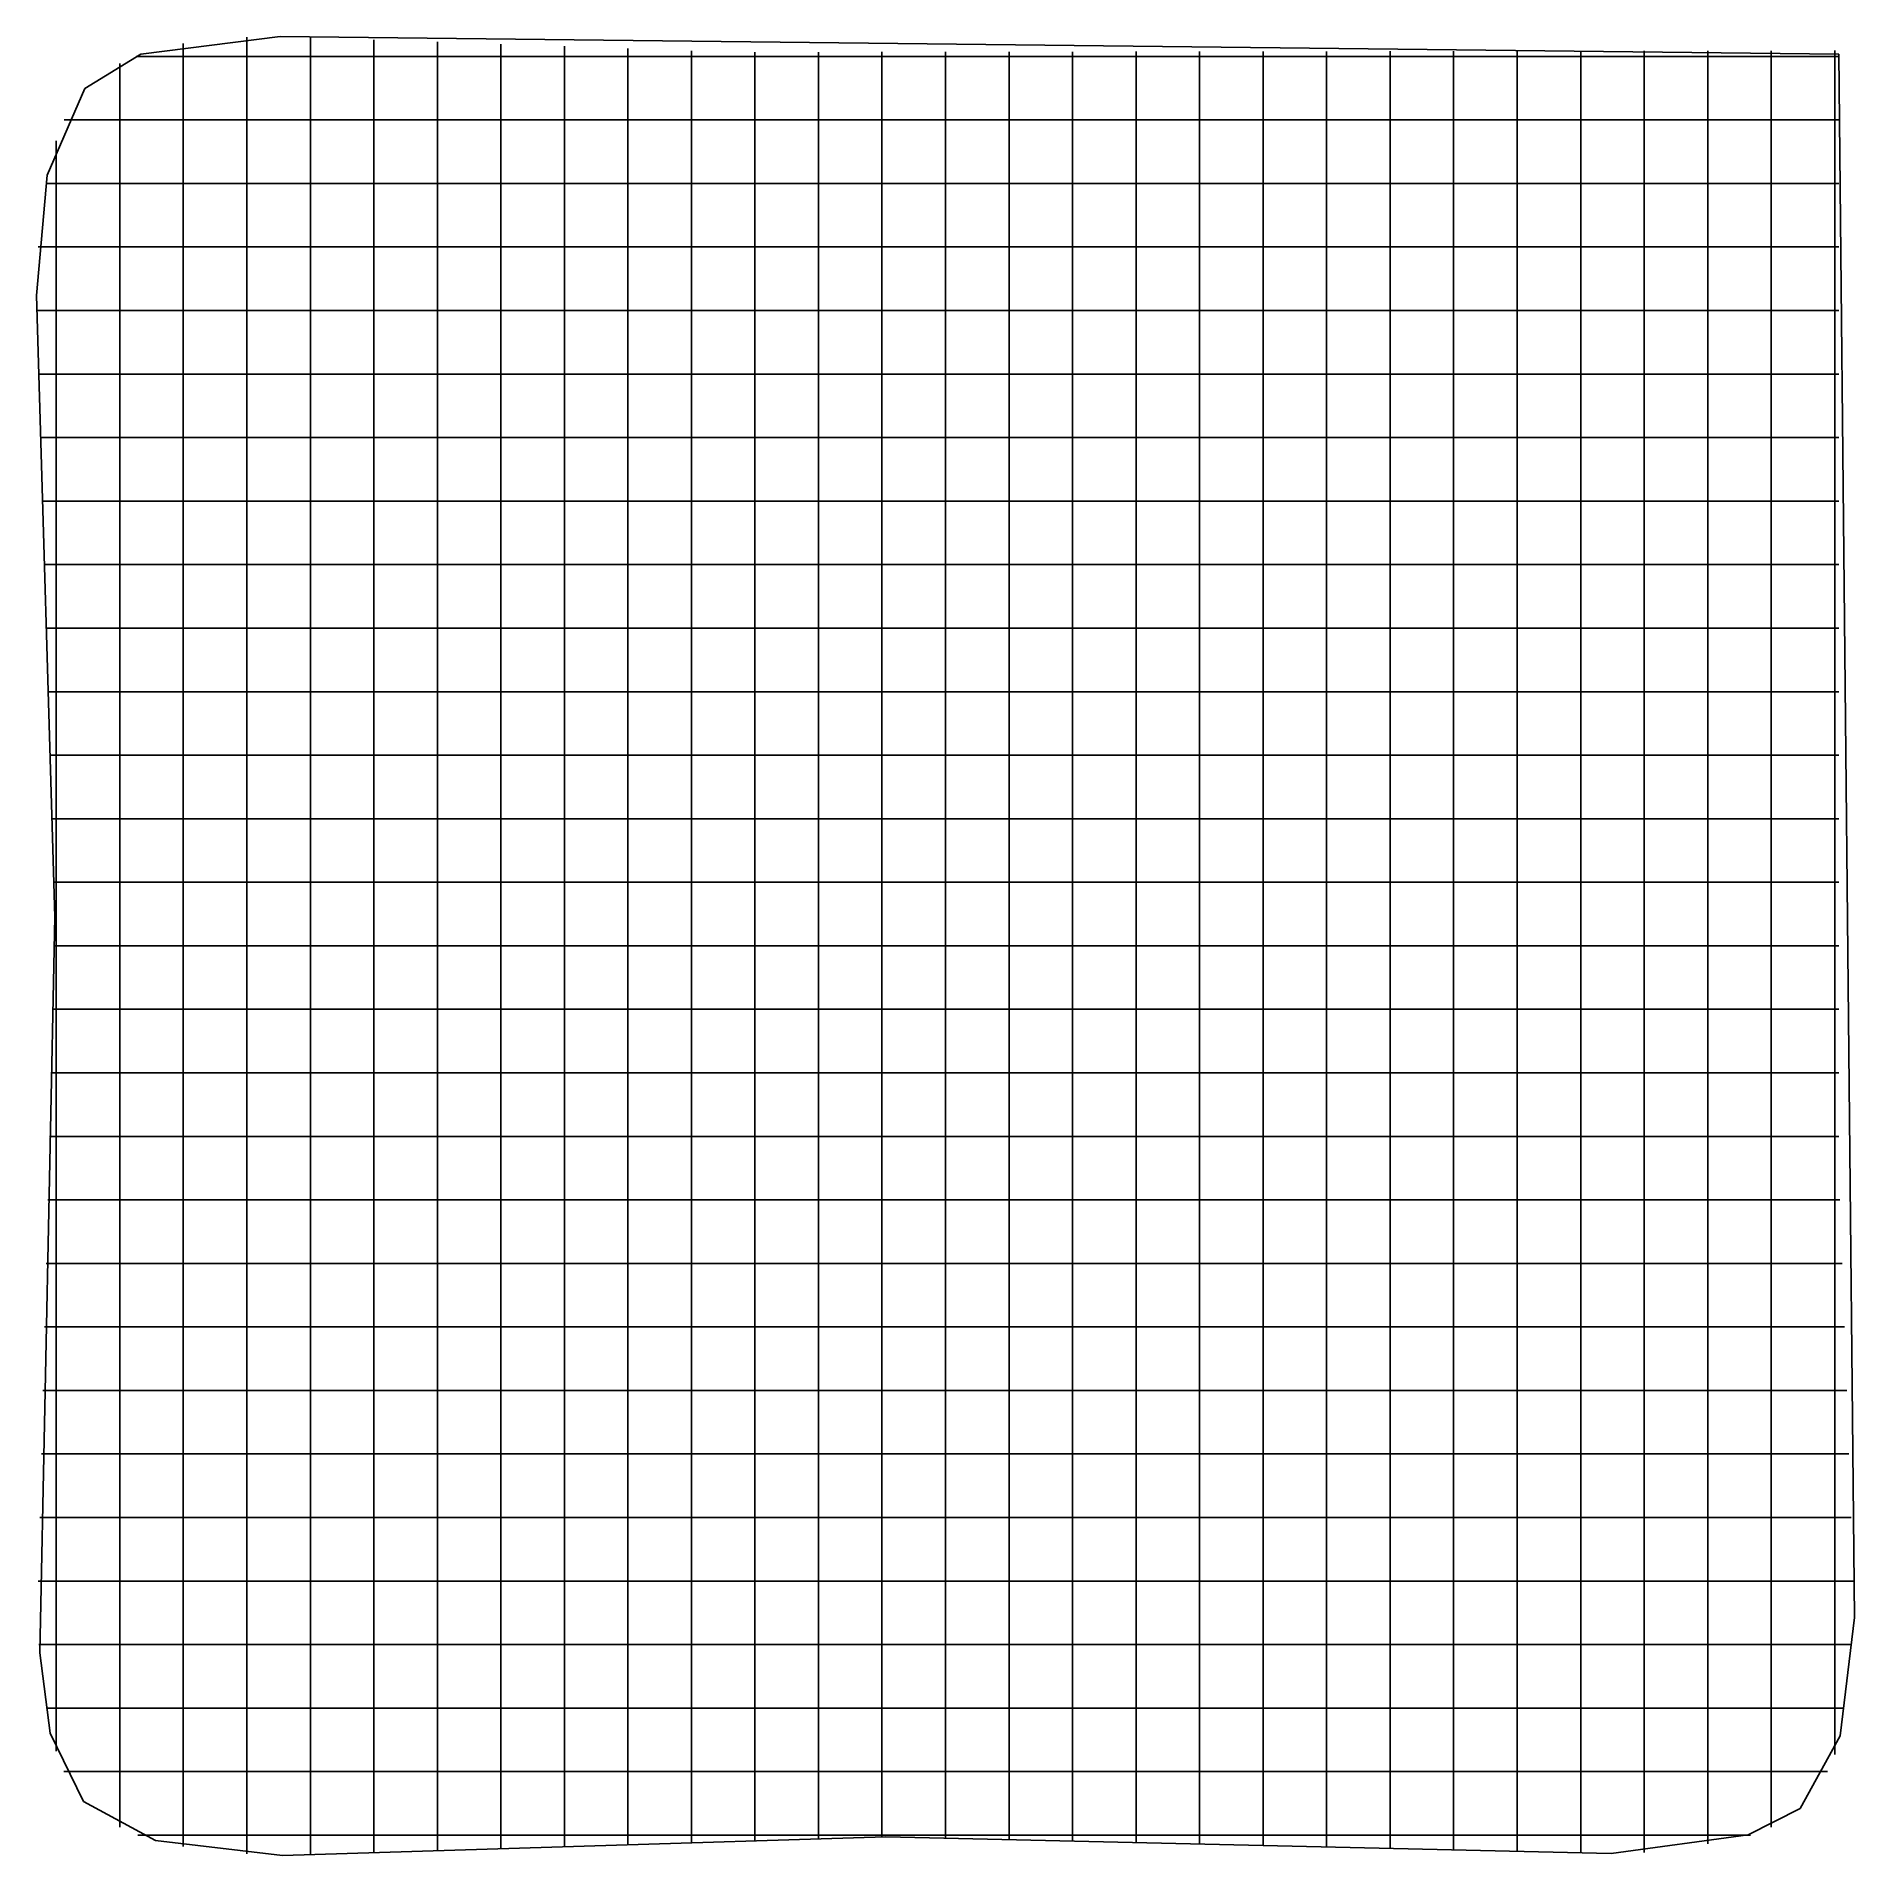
# Model space of a CAD drawing. Extents: x 0.4 to 14.7, y 0.4 to 14.7.
import ezdxf

# ---------------------------------------------------------------- set-up
doc = ezdxf.new("R2010")
doc.units = 0

msp = doc.modelspace()

# ---------------------------------------------------------------- linework, layer by layer
for p, q in [((1.2585, 14.608784), (2.354644, 14.74984)), ((1.2585, 14.608784), (2.354644, 14.74984)), ((2.354644, 14.74984), (14.625816, 14.610809)), ((2.354644, 14.74984), (14.625816, 14.610809)), ((0.817998, 14.339546), (1.2585, 14.608784)), ((0.817998, 14.339546), (1.2585, 14.608784)), ((1.592849, 14.608871), (1.592849, 14.695)), ((1.592849, 13.688513), (1.592849, 14.608871)), ((2.092849, 14.743), (2.092849, 14.744)), ((2.092849, 14.656871), (2.092849, 14.743)), ((2.092849, 13.660945), (2.092849, 14.656871)), ((2.592849, 14.655871), (2.592849, 14.742)), ((2.592849, 13.654242), (2.592849, 14.655871)), ((3.092849, 14.637871), (3.092849, 14.724)), ((3.092849, 13.660481), (3.092849, 14.637871)), ((3.592849, 14.620871), (3.592849, 14.707)), ((3.592849, 13.667006), (3.592849, 14.620871)), ((4.092849, 14.603584), (4.092849, 14.689713)), ((4.592849, 14.585871), (4.592849, 14.672)), ((5.092849, 14.568871), (5.092849, 14.655)), ((5.592849, 14.550871), (5.592849, 14.637)), ((6.092849, 14.538871), (6.092849, 14.625)), ((6.592849, 14.539871), (6.592849, 14.626)), ((7.092849, 14.540871), (7.092849, 14.627)), ((7.592849, 14.541871), (7.592849, 14.628)), ((8.092849, 14.541871), (8.092849, 14.628)), ((8.592849, 14.542871), (8.592849, 14.629)), ((9.092849, 14.543871), (9.092849, 14.63)), ((9.592849, 14.543871), (9.592849, 14.63)), ((10.092849, 14.544871), (10.092849, 14.631)), ((10.592849, 14.545871), (10.592849, 14.632)), ((11.092849, 14.546871), (11.092849, 14.633)), ((11.592849, 14.546871), (11.592849, 14.633)), ((12.092849, 14.547871), (12.092849, 14.634)), ((12.592849, 14.548871), (12.592849, 14.635)), ((13.092849, 14.549871), (13.092849, 14.635713)), ((13.592849, 14.549871), (13.592849, 14.636)), ((14.092849, 14.550871), (14.092849, 14.637)), ((14.592849, 14.551871), (14.592849, 14.638)), ((14.625816, 14.610809), (14.749418, 2.306006)), ((14.625816, 14.610809), (14.749418, 2.306006)), ((1.092849, 14.450584), (1.092849, 14.536713)), ((1.221, 14.592238), (1.307129, 14.592238)), ((1.221, 14.592238), (1.307129, 14.592238)), ((1.307129, 14.592238), (1.667145, 14.592238)), ((1.667145, 14.592238), (1.881016, 14.592238)), ((1.881016, 14.592238), (2.311661, 14.592238)), ((2.311661, 14.592238), (3.381016, 14.592238)), ((3.381016, 14.592238), (3.467145, 14.592238)), ((3.467145, 14.592238), (3.681016, 14.592238)), ((3.681016, 14.592238), (4.111661, 14.592238)), ((4.092849, 13.672532), (4.092849, 14.603584)), ((4.111661, 14.592238), (5.181016, 14.592238)), ((4.592849, 13.679058), (4.592849, 14.585871)), ((5.092849, 13.685584), (5.092849, 14.568871)), ((5.181016, 14.592238), (5.267145, 14.592238)), ((5.267145, 14.592238), (5.481016, 14.592238)), ((5.481016, 14.592238), (5.724474, 14.592238)), ((5.592849, 13.691823), (5.592849, 14.550871)), ((5.724474, 14.592238), (5.810603, 14.592238)), ((5.810603, 14.592238), (6.879958, 14.592238)), ((6.092849, 13.699784), (6.092849, 14.538871)), ((6.592849, 13.710765), (6.592849, 14.539871)), ((6.879958, 14.592238), (7.310603, 14.592238)), ((7.092849, 13.722458), (7.092849, 14.540871)), ((7.310603, 14.592238), (7.524474, 14.592238)), ((7.524474, 14.592238), (7.610603, 14.592238)), ((7.592849, 13.719894), (7.592849, 14.541871)), ((7.610603, 14.592238), (8.679958, 14.592238)), ((8.092849, 13.711339), (8.092849, 14.541871)), ((8.592849, 13.703071), (8.592849, 14.542871)), ((8.679958, 14.592238), (9.110603, 14.592238)), ((9.092849, 13.694803), (9.092849, 14.543871)), ((9.110603, 14.592238), (9.324474, 14.592238)), ((9.324474, 14.592238), (9.410603, 14.592238)), ((9.410603, 14.592238), (10.479958, 14.592238)), ((9.592849, 13.686248), (9.592849, 14.543871)), ((10.092849, 13.677981), (10.092849, 14.544871)), ((10.479958, 14.592238), (10.910603, 14.592238)), ((10.592849, 13.669713), (10.592849, 14.545871)), ((10.910603, 14.592238), (11.124474, 14.592238)), ((11.092849, 13.661445), (11.092849, 14.546871)), ((11.124474, 14.592238), (11.210603, 14.592238)), ((11.210603, 14.592238), (12.279958, 14.592238)), ((11.592849, 13.65289), (11.592849, 14.546871)), ((12.092849, 13.644623), (12.092849, 14.547871)), ((12.279958, 14.592238), (12.710603, 14.592238)), ((12.592849, 13.636355), (12.592849, 14.548871)), ((12.710603, 14.592238), (12.924474, 14.592238)), ((12.924474, 14.592238), (13.010603, 14.592238)), ((13.010603, 14.592238), (14.079958, 14.592238)), ((13.092849, 13.636642), (13.092849, 14.549871)), ((13.592849, 13.685119), (13.592849, 14.549871)), ((14.079958, 14.592238), (14.412129, 14.592238)), ((14.092849, 13.778797), (14.092849, 14.550871)), ((14.412129, 14.592238), (14.626, 14.592238)), ((14.592849, 14.186865), (14.592849, 14.551871)), ((0.522116, 13.656641), (0.817998, 14.339546)), ((0.522116, 13.656641), (0.817998, 14.339546)), ((1.092849, 13.7498), (1.092849, 14.450584)), ((14.592849, 13.973706), (14.592849, 14.186865)), ((0.654, 14.092238), (0.740129, 14.092238)), ((0.654, 14.092238), (0.740129, 14.092238)), ((0.740129, 14.092238), (1.504361, 14.092238)), ((1.504361, 14.092238), (1.935006, 14.092238)), ((1.935006, 14.092238), (2.148877, 14.092238)), ((2.148877, 14.092238), (2.235006, 14.092238)), ((2.235006, 14.092238), (3.304361, 14.092238)), ((3.304361, 14.092238), (3.735006, 14.092238)), ((3.735006, 14.092238), (3.948877, 14.092238)), ((3.948877, 14.092238), (4.035006, 14.092238)), ((4.035006, 14.092238), (5.104361, 14.092238)), ((5.104361, 14.092238), (5.535006, 14.092238)), ((5.535006, 14.092238), (5.748877, 14.092238)), ((5.748877, 14.092238), (5.835006, 14.092238)), ((5.835006, 14.092238), (6.904361, 14.092238)), ((6.904361, 14.092238), (7.335006, 14.092238)), ((7.335006, 14.092238), (7.548877, 14.092238)), ((7.548877, 14.092238), (7.635006, 14.092238)), ((7.635006, 14.092238), (8.704361, 14.092238)), ((8.704361, 14.092238), (9.135006, 14.092238)), ((9.135006, 14.092238), (9.348877, 14.092238)), ((9.348877, 14.092238), (9.435006, 14.092238)), ((9.435006, 14.092238), (10.504361, 14.092238)), ((10.504361, 14.092238), (10.935006, 14.092238)), ((10.935006, 14.092238), (11.148877, 14.092238)), ((11.148877, 14.092238), (11.235006, 14.092238)), ((11.235006, 14.092238), (12.304361, 14.092238)), ((12.304361, 14.092238), (12.735006, 14.092238)), ((12.735006, 14.092238), (12.948877, 14.092238)), ((12.948877, 14.092238), (13.035006, 14.092238)), ((13.035006, 14.092238), (14.104361, 14.092238)), ((14.104361, 14.092238), (14.412129, 14.092238)), ((14.412129, 14.092238), (14.626, 14.092238)), ((0.592849, 13.87555), (0.592849, 13.929)), ((14.592849, 13.543061), (14.592849, 13.973706)), ((0.592849, 13.789351), (0.592849, 13.87555)), ((0.592849, 12.720048), (0.592849, 13.789351)), ((1.092849, 13.319155), (1.092849, 13.7498)), ((14.092849, 13.348152), (14.092849, 13.778797)), ((0.436038, 12.709461), (0.522116, 13.656641)), ((0.436038, 12.709461), (0.522116, 13.656641)), ((1.592849, 13.257868), (1.592849, 13.688513)), ((2.092849, 13.2303), (2.092849, 13.660945)), ((2.592849, 13.22331), (2.592849, 13.654242)), ((3.092849, 13.229835), (3.092849, 13.660481)), ((3.592849, 13.236361), (3.592849, 13.667006)), ((4.092849, 13.241887), (4.092849, 13.672532)), ((4.592849, 13.248413), (4.592849, 13.679058)), ((5.092849, 13.254939), (5.092849, 13.685584)), ((5.592849, 13.261177), (5.592849, 13.691823)), ((6.092849, 13.269139), (6.092849, 13.699784)), ((6.592849, 13.280119), (6.592849, 13.710765)), ((7.092849, 13.291813), (7.092849, 13.722458)), ((7.592849, 13.288961), (7.592849, 13.719894)), ((8.092849, 13.280694), (8.092849, 13.711339)), ((8.592849, 13.272426), (8.592849, 13.703071)), ((9.092849, 13.264158), (9.092849, 13.694803)), ((9.592849, 13.255603), (9.592849, 13.686248)), ((10.092849, 13.247335), (10.092849, 13.677981)), ((10.592849, 13.239068), (10.592849, 13.669713)), ((11.092849, 13.230513), (11.092849, 13.661445)), ((11.592849, 13.222245), (11.592849, 13.65289)), ((12.092849, 13.213977), (12.092849, 13.644623)), ((12.592849, 13.20571), (12.592849, 13.636355)), ((13.092849, 13.20571), (13.092849, 13.636642)), ((13.592849, 13.254474), (13.592849, 13.685119)), ((0.511, 13.592238), (0.597129, 13.592238)), ((0.511, 13.592238), (0.597129, 13.592238)), ((0.597129, 13.592238), (1.463306, 13.592238)), ((1.463306, 13.592238), (1.893952, 13.592238)), ((1.893952, 13.592238), (2.107823, 13.592238)), ((2.107823, 13.592238), (2.193952, 13.592238)), ((2.193952, 13.592238), (3.263306, 13.592238)), ((3.263306, 13.592238), (3.693952, 13.592238)), ((3.693952, 13.592238), (3.907823, 13.592238)), ((3.907823, 13.592238), (3.993952, 13.592238)), ((3.993952, 13.592238), (5.063306, 13.592238)), ((5.063306, 13.592238), (5.493952, 13.592238)), ((5.493952, 13.592238), (5.707823, 13.592238)), ((5.707823, 13.592238), (5.793952, 13.592238)), ((5.793952, 13.592238), (6.863306, 13.592238)), ((6.863306, 13.592238), (7.293952, 13.592238)), ((7.293952, 13.592238), (7.507823, 13.592238)), ((7.507823, 13.592238), (7.593952, 13.592238)), ((7.593952, 13.592238), (8.663306, 13.592238)), ((8.663306, 13.592238), (9.093952, 13.592238)), ((9.093952, 13.592238), (9.307823, 13.592238)), ((9.307823, 13.592238), (9.393952, 13.592238)), ((9.393952, 13.592238), (10.463306, 13.592238)), ((10.463306, 13.592238), (10.893952, 13.592238)), ((10.893952, 13.592238), (11.107823, 13.592238)), ((11.107823, 13.592238), (11.193952, 13.592238)), ((11.193952, 13.592238), (12.263306, 13.592238)), ((12.263306, 13.592238), (12.693952, 13.592238)), ((12.693952, 13.592238), (12.907823, 13.592238)), ((12.907823, 13.592238), (12.993952, 13.592238)), ((12.993952, 13.592238), (14.063306, 13.592238)), ((14.063306, 13.592238), (14.412129, 13.592238)), ((14.412129, 13.592238), (14.626, 13.592238)), ((14.592849, 12.472994), (14.592849, 13.543061)), ((1.092849, 13.105284), (1.092849, 13.319155)), ((14.092849, 13.134281), (14.092849, 13.348152)), ((1.592849, 13.043997), (1.592849, 13.257868)), ((2.092849, 13.017142), (2.092849, 13.2303)), ((2.592849, 13.009439), (2.592849, 13.22331)), ((3.092849, 13.015965), (3.092849, 13.229835)), ((3.592849, 13.02249), (3.592849, 13.236361)), ((4.092849, 13.028729), (4.092849, 13.241887)), ((4.592849, 13.034542), (4.592849, 13.248413)), ((5.092849, 13.041068), (5.092849, 13.254939)), ((5.592849, 13.047306), (5.592849, 13.261177)), ((6.092849, 13.055268), (6.092849, 13.269139)), ((6.592849, 13.066961), (6.592849, 13.280119)), ((7.092849, 13.077942), (7.092849, 13.291813)), ((7.592849, 13.07509), (7.592849, 13.288961)), ((8.092849, 13.066823), (8.092849, 13.280694)), ((8.592849, 13.058555), (8.592849, 13.272426)), ((9.092849, 13.050287), (9.092849, 13.264158)), ((9.592849, 13.041732), (9.592849, 13.255603)), ((10.092849, 13.033465), (10.092849, 13.247335)), ((10.592849, 13.025197), (10.592849, 13.239068)), ((11.092849, 13.016642), (11.092849, 13.230513)), ((11.592849, 13.008374), (11.592849, 13.222245)), ((12.092849, 13.000106), (12.092849, 13.213977)), ((12.592849, 12.991839), (12.592849, 13.20571)), ((13.092849, 12.991839), (13.092849, 13.20571)), ((13.592849, 13.040603), (13.592849, 13.254474)), ((0.451, 13.092238), (0.537129, 13.092238)), ((0.451, 13.092238), (0.537129, 13.092238)), ((0.537129, 13.092238), (1.446081, 13.092238)), ((1.092849, 13.019155), (1.092849, 13.105284)), ((1.446081, 13.092238), (1.876726, 13.092238)), ((1.592849, 12.957868), (1.592849, 13.043997)), ((1.876726, 13.092238), (2.090597, 13.092238)), ((2.090597, 13.092238), (2.176726, 13.092238)), ((2.176726, 13.092238), (3.246081, 13.092238)), ((3.246081, 13.092238), (3.676726, 13.092238)), ((3.676726, 13.092238), (3.890597, 13.092238)), ((3.890597, 13.092238), (3.976726, 13.092238)), ((3.976726, 13.092238), (5.046081, 13.092238)), ((4.592849, 12.948413), (4.592849, 13.034542)), ((5.046081, 13.092238), (5.476726, 13.092238)), ((5.092849, 12.954939), (5.092849, 13.041068)), ((5.476726, 13.092238), (5.690597, 13.092238)), ((5.592849, 12.961177), (5.592849, 13.047306)), ((5.690597, 13.092238), (5.776726, 13.092238)), ((5.776726, 13.092238), (6.846081, 13.092238)), ((6.092849, 12.969139), (6.092849, 13.055268)), ((6.592849, 12.980832), (6.592849, 13.066961)), ((6.846081, 13.092238), (7.276726, 13.092238)), ((7.092849, 12.991813), (7.092849, 13.077942)), ((7.276726, 13.092238), (7.490597, 13.092238)), ((7.490597, 13.092238), (7.576726, 13.092238)), ((7.576726, 13.092238), (8.646081, 13.092238)), ((7.592849, 12.989248), (7.592849, 13.07509)), ((8.092849, 12.980694), (8.092849, 13.066823)), ((8.592849, 12.972426), (8.592849, 13.058555)), ((8.646081, 13.092238), (9.076726, 13.092238)), ((9.076726, 13.092238), (9.290597, 13.092238)), ((9.092849, 12.964158), (9.092849, 13.050287)), ((9.290597, 13.092238), (9.376726, 13.092238)), ((9.376726, 13.092238), (10.446081, 13.092238)), ((9.592849, 12.955603), (9.592849, 13.041732)), ((10.092849, 12.947335), (10.092849, 13.033465)), ((10.446081, 13.092238), (10.876726, 13.092238)), ((10.876726, 13.092238), (11.090597, 13.092238)), ((11.090597, 13.092238), (11.176726, 13.092238)), ((11.176726, 13.092238), (12.246081, 13.092238)), ((12.246081, 13.092238), (12.676726, 13.092238)), ((12.676726, 13.092238), (12.890597, 13.092238)), ((12.890597, 13.092238), (12.976726, 13.092238)), ((12.976726, 13.092238), (14.046081, 13.092238)), ((13.592849, 12.954474), (13.592849, 13.040603)), ((14.046081, 13.092238), (14.412129, 13.092238)), ((14.092849, 13.048152), (14.092849, 13.134281)), ((14.092849, 11.978797), (14.092849, 13.048152)), ((14.412129, 13.092238), (14.626, 13.092238)), ((1.092849, 11.9498), (1.092849, 13.019155)), ((1.592849, 11.888513), (1.592849, 12.957868)), ((2.092849, 12.931013), (2.092849, 13.017142)), ((2.092849, 11.860945), (2.092849, 12.931013)), ((2.592849, 12.923597), (2.592849, 13.009439)), ((2.592849, 11.854242), (2.592849, 12.923597)), ((3.092849, 12.929835), (3.092849, 13.015965)), ((3.092849, 11.860481), (3.092849, 12.929835)), ((3.592849, 12.936361), (3.592849, 13.02249)), ((3.592849, 11.867006), (3.592849, 12.936361)), ((4.092849, 12.9426), (4.092849, 13.028729)), ((4.092849, 11.872532), (4.092849, 12.9426)), ((4.592849, 11.879058), (4.592849, 12.948413)), ((5.092849, 11.885584), (5.092849, 12.954939)), ((5.592849, 11.891823), (5.592849, 12.961177)), ((6.092849, 11.899784), (6.092849, 12.969139)), ((6.592849, 11.910765), (6.592849, 12.980832)), ((7.092849, 11.922458), (7.092849, 12.991813)), ((7.592849, 11.919894), (7.592849, 12.989248)), ((8.092849, 11.911339), (8.092849, 12.980694)), ((8.592849, 11.903071), (8.592849, 12.972426)), ((9.092849, 11.894803), (9.092849, 12.964158)), ((9.592849, 11.886248), (9.592849, 12.955603)), ((10.092849, 11.877981), (10.092849, 12.947335)), ((10.592849, 12.939068), (10.592849, 13.025197)), ((10.592849, 11.869713), (10.592849, 12.939068)), ((11.092849, 12.9308), (11.092849, 13.016642)), ((11.092849, 11.861445), (11.092849, 12.9308)), ((11.592849, 12.922245), (11.592849, 13.008374)), ((11.592849, 11.85289), (11.592849, 12.922245)), ((12.092849, 12.913977), (12.092849, 13.000106)), ((12.092849, 11.844623), (12.092849, 12.913977)), ((12.592849, 12.90571), (12.592849, 12.991839)), ((12.592849, 11.836355), (12.592849, 12.90571)), ((13.092849, 12.905997), (13.092849, 12.991839)), ((13.092849, 11.836642), (13.092849, 12.905997)), ((13.592849, 11.885119), (13.592849, 12.954474)), ((0.581758, 7.819726), (0.436038, 12.709461)), ((0.581758, 7.819726), (0.436038, 12.709461)), ((0.592849, 12.289403), (0.592849, 12.720048)), ((0.438, 12.592238), (0.524129, 12.592238)), ((0.438, 12.592238), (0.524129, 12.592238)), ((0.524129, 12.592238), (1.442348, 12.592238)), ((1.442348, 12.592238), (1.872994, 12.592238)), ((1.872994, 12.592238), (2.086865, 12.592238)), ((2.086865, 12.592238), (2.172994, 12.592238)), ((2.172994, 12.592238), (3.242348, 12.592238)), ((3.242348, 12.592238), (3.672994, 12.592238)), ((3.672994, 12.592238), (3.886865, 12.592238)), ((3.886865, 12.592238), (3.972994, 12.592238)), ((3.972994, 12.592238), (5.042348, 12.592238)), ((5.042348, 12.592238), (5.472994, 12.592238)), ((5.472994, 12.592238), (5.686865, 12.592238)), ((5.686865, 12.592238), (5.772994, 12.592238)), ((5.772994, 12.592238), (6.842348, 12.592238)), ((6.842348, 12.592238), (7.272994, 12.592238)), ((7.272994, 12.592238), (7.486865, 12.592238)), ((7.486865, 12.592238), (7.572994, 12.592238)), ((7.572994, 12.592238), (8.642348, 12.592238)), ((8.642348, 12.592238), (9.072994, 12.592238)), ((9.072994, 12.592238), (9.286865, 12.592238)), ((9.286865, 12.592238), (9.372994, 12.592238)), ((9.372994, 12.592238), (10.442348, 12.592238)), ((10.442348, 12.592238), (10.872994, 12.592238)), ((10.872994, 12.592238), (11.086865, 12.592238)), ((11.086865, 12.592238), (11.172994, 12.592238)), ((11.172994, 12.592238), (12.242348, 12.592238)), ((12.242348, 12.592238), (12.672994, 12.592238)), ((12.672994, 12.592238), (12.886865, 12.592238)), ((12.886865, 12.592238), (12.972994, 12.592238)), ((12.972994, 12.592238), (14.042348, 12.592238)), ((14.042348, 12.592238), (14.412129, 12.592238)), ((14.412129, 12.592238), (14.626, 12.592238)), ((14.592849, 12.386865), (14.592849, 12.472994)), ((14.592849, 12.173706), (14.592849, 12.386865)), ((0.592849, 12.075532), (0.592849, 12.289403)), ((14.592849, 11.743061), (14.592849, 12.173706)), ((0.453, 12.092238), (0.539129, 12.092238)), ((0.453, 12.092238), (0.539129, 12.092238)), ((0.539129, 12.092238), (1.446655, 12.092238)), ((0.592849, 11.989403), (0.592849, 12.075532)), ((1.446655, 12.092238), (1.8773, 12.092238)), ((1.8773, 12.092238), (2.091171, 12.092238)), ((2.091171, 12.092238), (2.1773, 12.092238)), ((2.1773, 12.092238), (3.246655, 12.092238)), ((3.246655, 12.092238), (3.6773, 12.092238)), ((3.6773, 12.092238), (3.891171, 12.092238)), ((3.891171, 12.092238), (3.9773, 12.092238)), ((3.9773, 12.092238), (5.046655, 12.092238)), ((5.046655, 12.092238), (5.4773, 12.092238)), ((5.4773, 12.092238), (5.691171, 12.092238)), ((5.691171, 12.092238), (5.7773, 12.092238)), ((5.7773, 12.092238), (6.846655, 12.092238)), ((6.846655, 12.092238), (7.2773, 12.092238)), ((7.2773, 12.092238), (7.491171, 12.092238)), ((7.491171, 12.092238), (7.5773, 12.092238)), ((7.5773, 12.092238), (8.646655, 12.092238)), ((8.646655, 12.092238), (9.0773, 12.092238)), ((9.0773, 12.092238), (9.291171, 12.092238)), ((9.291171, 12.092238), (9.3773, 12.092238)), ((9.3773, 12.092238), (10.446655, 12.092238)), ((10.446655, 12.092238), (10.8773, 12.092238)), ((10.8773, 12.092238), (11.091171, 12.092238)), ((11.091171, 12.092238), (11.1773, 12.092238)), ((11.1773, 12.092238), (12.246655, 12.092238)), ((12.246655, 12.092238), (12.6773, 12.092238)), ((12.6773, 12.092238), (12.891171, 12.092238)), ((12.891171, 12.092238), (12.9773, 12.092238)), ((12.9773, 12.092238), (14.046655, 12.092238)), ((14.046655, 12.092238), (14.412129, 12.092238)), ((14.412129, 12.092238), (14.626, 12.092238)), ((0.592849, 10.920048), (0.592849, 11.989403)), ((1.092849, 11.519155), (1.092849, 11.9498)), ((1.592849, 11.457868), (1.592849, 11.888513)), ((5.092849, 11.454939), (5.092849, 11.885584)), ((5.592849, 11.461177), (5.592849, 11.891823)), ((6.092849, 11.469139), (6.092849, 11.899784)), ((6.592849, 11.480119), (6.592849, 11.910765)), ((7.092849, 11.491813), (7.092849, 11.922458)), ((7.592849, 11.488961), (7.592849, 11.919894)), ((8.092849, 11.480694), (8.092849, 11.911339)), ((8.592849, 11.472426), (8.592849, 11.903071)), ((9.092849, 11.464158), (9.092849, 11.894803)), ((9.592849, 11.455603), (9.592849, 11.886248)), ((13.592849, 11.454474), (13.592849, 11.885119)), ((14.092849, 11.548152), (14.092849, 11.978797)), ((2.092849, 11.4303), (2.092849, 11.860945)), ((2.592849, 11.42331), (2.592849, 11.854242)), ((3.092849, 11.429835), (3.092849, 11.860481)), ((3.592849, 11.436361), (3.592849, 11.867006)), ((4.092849, 11.441887), (4.092849, 11.872532)), ((4.592849, 11.448413), (4.592849, 11.879058)), ((10.092849, 11.447335), (10.092849, 11.877981)), ((10.592849, 11.439068), (10.592849, 11.869713)), ((11.092849, 11.430513), (11.092849, 11.861445)), ((11.592849, 11.422245), (11.592849, 11.85289)), ((12.092849, 11.413977), (12.092849, 11.844623)), ((12.592849, 11.40571), (12.592849, 11.836355)), ((13.092849, 11.40571), (13.092849, 11.836642)), ((14.592849, 10.672994), (14.592849, 11.743061)), ((0.468, 11.592238), (0.554129, 11.592238)), ((0.468, 11.592238), (0.554129, 11.592238)), ((0.554129, 11.592238), (1.450961, 11.592238)), ((1.092849, 11.305284), (1.092849, 11.519155)), ((1.450961, 11.592238), (1.881606, 11.592238)), ((1.592849, 11.243997), (1.592849, 11.457868)), ((1.881606, 11.592238), (2.095477, 11.592238)), ((2.095477, 11.592238), (2.181606, 11.592238)), ((2.181606, 11.592238), (3.250961, 11.592238)), ((3.250961, 11.592238), (3.681606, 11.592238)), ((3.681606, 11.592238), (3.895477, 11.592238)), ((3.895477, 11.592238), (3.981606, 11.592238)), ((3.981606, 11.592238), (5.050961, 11.592238)), ((5.050961, 11.592238), (5.481606, 11.592238)), ((5.481606, 11.592238), (5.695477, 11.592238)), ((5.592849, 11.247306), (5.592849, 11.461177)), ((5.695477, 11.592238), (5.781606, 11.592238)), ((5.781606, 11.592238), (6.850961, 11.592238)), ((6.092849, 11.255268), (6.092849, 11.469139)), ((6.592849, 11.266961), (6.592849, 11.480119)), ((6.850961, 11.592238), (7.281606, 11.592238)), ((7.092849, 11.277942), (7.092849, 11.491813)), ((7.281606, 11.592238), (7.495477, 11.592238)), ((7.495477, 11.592238), (7.581606, 11.592238)), ((7.581606, 11.592238), (8.650961, 11.592238)), ((7.592849, 11.27509), (7.592849, 11.488961)), ((8.092849, 11.266823), (8.092849, 11.480694)), ((8.592849, 11.258555), (8.592849, 11.472426)), ((8.650961, 11.592238), (9.081606, 11.592238)), ((9.081606, 11.592238), (9.295477, 11.592238)), ((9.092849, 11.250287), (9.092849, 11.464158)), ((9.295477, 11.592238), (9.381606, 11.592238)), ((9.381606, 11.592238), (10.450961, 11.592238)), ((9.592849, 11.241732), (9.592849, 11.455603)), ((10.450961, 11.592238), (10.881606, 11.592238)), ((10.881606, 11.592238), (11.095477, 11.592238)), ((11.095477, 11.592238), (11.181606, 11.592238)), ((11.181606, 11.592238), (12.250961, 11.592238)), ((12.250961, 11.592238), (12.681606, 11.592238)), ((12.681606, 11.592238), (12.895477, 11.592238)), ((12.895477, 11.592238), (12.981606, 11.592238)), ((12.981606, 11.592238), (14.050961, 11.592238)), ((14.050961, 11.592238), (14.412129, 11.592238)), ((14.092849, 11.334281), (14.092849, 11.548152)), ((14.412129, 11.592238), (14.626, 11.592238)), ((2.092849, 11.217142), (2.092849, 11.4303)), ((2.592849, 11.209439), (2.592849, 11.42331)), ((3.092849, 11.215965), (3.092849, 11.429835)), ((3.592849, 11.22249), (3.592849, 11.436361)), ((4.092849, 11.228729), (4.092849, 11.441887)), ((4.592849, 11.234542), (4.592849, 11.448413)), ((5.092849, 11.241068), (5.092849, 11.454939)), ((10.092849, 11.233465), (10.092849, 11.447335)), ((10.592849, 11.225197), (10.592849, 11.439068)), ((11.092849, 11.216642), (11.092849, 11.430513)), ((11.592849, 11.208374), (11.592849, 11.422245)), ((12.092849, 11.200106), (12.092849, 11.413977)), ((12.592849, 11.191839), (12.592849, 11.40571)), ((13.092849, 11.191839), (13.092849, 11.40571)), ((13.592849, 11.240603), (13.592849, 11.454474)), ((14.092849, 11.248152), (14.092849, 11.334281)), ((1.092849, 11.219155), (1.092849, 11.305284)), ((1.092849, 10.1498), (1.092849, 11.219155)), ((1.592849, 11.157868), (1.592849, 11.243997)), ((2.092849, 11.131013), (2.092849, 11.217142)), ((2.592849, 11.123597), (2.592849, 11.209439)), ((3.092849, 11.129835), (3.092849, 11.215965)), ((3.592849, 11.136361), (3.592849, 11.22249)), ((4.092849, 11.1426), (4.092849, 11.228729)), ((4.592849, 11.148413), (4.592849, 11.234542)), ((5.092849, 11.154939), (5.092849, 11.241068)), ((5.592849, 11.161177), (5.592849, 11.247306)), ((6.092849, 11.169139), (6.092849, 11.255268)), ((6.092849, 10.099784), (6.092849, 11.169139)), ((6.592849, 11.180832), (6.592849, 11.266961)), ((6.592849, 10.110765), (6.592849, 11.180832)), ((7.092849, 11.191813), (7.092849, 11.277942)), ((7.092849, 10.122458), (7.092849, 11.191813)), ((7.592849, 11.189248), (7.592849, 11.27509)), ((7.592849, 10.119894), (7.592849, 11.189248)), ((8.092849, 11.180694), (8.092849, 11.266823)), ((8.092849, 10.111339), (8.092849, 11.180694)), ((8.592849, 11.172426), (8.592849, 11.258555)), ((8.592849, 10.103071), (8.592849, 11.172426)), ((9.092849, 11.164158), (9.092849, 11.250287)), ((9.592849, 11.155603), (9.592849, 11.241732)), ((10.092849, 11.147335), (10.092849, 11.233465)), ((10.592849, 11.139068), (10.592849, 11.225197)), ((11.092849, 11.1308), (11.092849, 11.216642)), ((11.592849, 11.122245), (11.592849, 11.208374)), ((12.092849, 11.113977), (12.092849, 11.200106)), ((12.592849, 11.10571), (12.592849, 11.191839)), ((13.092849, 11.105997), (13.092849, 11.191839)), ((13.592849, 11.154474), (13.592849, 11.240603)), ((14.092849, 10.178797), (14.092849, 11.248152)), ((0.484, 11.092238), (0.570129, 11.092238)), ((0.484, 11.092238), (0.570129, 11.092238)), ((0.570129, 11.092238), (1.455555, 11.092238)), ((1.455555, 11.092238), (1.8862, 11.092238)), ((1.592849, 10.088513), (1.592849, 11.157868)), ((1.8862, 11.092238), (2.100071, 11.092238)), ((2.092849, 10.060945), (2.092849, 11.131013)), ((2.100071, 11.092238), (2.1862, 11.092238)), ((2.1862, 11.092238), (3.255555, 11.092238)), ((2.592849, 10.054242), (2.592849, 11.123597)), ((3.092849, 10.060481), (3.092849, 11.129835)), ((3.255555, 11.092238), (3.6862, 11.092238)), ((3.592849, 10.067006), (3.592849, 11.136361)), ((3.6862, 11.092238), (3.900071, 11.092238)), ((3.900071, 11.092238), (3.9862, 11.092238)), ((3.9862, 11.092238), (5.055555, 11.092238)), ((4.092849, 10.072532), (4.092849, 11.1426)), ((4.592849, 10.079058), (4.592849, 11.148413)), ((5.055555, 11.092238), (5.4862, 11.092238)), ((5.092849, 10.085584), (5.092849, 11.154939)), ((5.4862, 11.092238), (5.700071, 11.092238)), ((5.592849, 10.091823), (5.592849, 11.161177)), ((5.700071, 11.092238), (5.7862, 11.092238)), ((5.7862, 11.092238), (6.855555, 11.092238)), ((6.855555, 11.092238), (7.2862, 11.092238)), ((7.2862, 11.092238), (7.500071, 11.092238)), ((7.500071, 11.092238), (7.5862, 11.092238)), ((7.5862, 11.092238), (8.655555, 11.092238)), ((8.655555, 11.092238), (9.0862, 11.092238)), ((9.0862, 11.092238), (9.300071, 11.092238)), ((9.092849, 10.094803), (9.092849, 11.164158)), ((9.300071, 11.092238), (9.3862, 11.092238)), ((9.3862, 11.092238), (10.455555, 11.092238)), ((9.592849, 10.086248), (9.592849, 11.155603)), ((10.092849, 10.077981), (10.092849, 11.147335)), ((10.455555, 11.092238), (10.8862, 11.092238)), ((10.592849, 10.069713), (10.592849, 11.139068)), ((10.8862, 11.092238), (11.100071, 11.092238)), ((11.092849, 10.061445), (11.092849, 11.1308)), ((11.100071, 11.092238), (11.1862, 11.092238)), ((11.1862, 11.092238), (12.255555, 11.092238)), ((11.592849, 10.05289), (11.592849, 11.122245)), ((12.092849, 10.044623), (12.092849, 11.113977)), ((12.255555, 11.092238), (12.6862, 11.092238)), ((12.592849, 10.036355), (12.592849, 11.10571)), ((12.6862, 11.092238), (12.900071, 11.092238)), ((12.900071, 11.092238), (12.9862, 11.092238)), ((12.9862, 11.092238), (14.055555, 11.092238)), ((13.092849, 10.036642), (13.092849, 11.105997)), ((13.592849, 10.085119), (13.592849, 11.154474)), ((14.055555, 11.092238), (14.412129, 11.092238)), ((14.412129, 11.092238), (14.626, 11.092238)), ((0.592849, 10.489403), (0.592849, 10.920048)), ((14.592849, 10.586865), (14.592849, 10.672994)), ((0.499, 10.592238), (0.585129, 10.592238)), ((0.499, 10.592238), (0.585129, 10.592238)), ((0.585129, 10.592238), (1.459861, 10.592238)), ((0.592849, 10.275532), (0.592849, 10.489403)), ((1.459861, 10.592238), (1.890506, 10.592238)), ((1.890506, 10.592238), (2.104377, 10.592238)), ((2.104377, 10.592238), (2.190506, 10.592238)), ((2.190506, 10.592238), (3.259861, 10.592238)), ((3.259861, 10.592238), (3.690506, 10.592238)), ((3.690506, 10.592238), (3.904377, 10.592238)), ((3.904377, 10.592238), (3.990506, 10.592238)), ((3.990506, 10.592238), (5.059861, 10.592238)), ((5.059861, 10.592238), (5.490506, 10.592238)), ((5.490506, 10.592238), (5.704377, 10.592238)), ((5.704377, 10.592238), (5.790506, 10.592238)), ((5.790506, 10.592238), (6.859861, 10.592238)), ((6.859861, 10.592238), (7.290506, 10.592238)), ((7.290506, 10.592238), (7.504377, 10.592238)), ((7.504377, 10.592238), (7.590506, 10.592238)), ((7.590506, 10.592238), (8.659861, 10.592238)), ((8.659861, 10.592238), (9.090506, 10.592238)), ((9.090506, 10.592238), (9.304377, 10.592238)), ((9.304377, 10.592238), (9.390506, 10.592238)), ((9.390506, 10.592238), (10.459861, 10.592238)), ((10.459861, 10.592238), (10.890506, 10.592238)), ((10.890506, 10.592238), (11.104377, 10.592238)), ((11.104377, 10.592238), (11.190506, 10.592238)), ((11.190506, 10.592238), (12.259861, 10.592238)), ((12.259861, 10.592238), (12.690506, 10.592238)), ((12.690506, 10.592238), (12.904377, 10.592238)), ((12.904377, 10.592238), (12.990506, 10.592238)), ((12.990506, 10.592238), (14.059861, 10.592238)), ((14.059861, 10.592238), (14.412129, 10.592238)), ((14.412129, 10.592238), (14.626, 10.592238)), ((14.592849, 10.373706), (14.592849, 10.586865)), ((14.592849, 9.943061), (14.592849, 10.373706)), ((0.592849, 10.189403), (0.592849, 10.275532)), ((0.592849, 9.120048), (0.592849, 10.189403)), ((14.092849, 9.748152), (14.092849, 10.178797)), ((0.514, 10.092238), (0.600129, 10.092238)), ((0.514, 10.092238), (0.600129, 10.092238)), ((0.600129, 10.092238), (1.464168, 10.092238)), ((1.092849, 9.719155), (1.092849, 10.1498)), ((1.464168, 10.092238), (1.894813, 10.092238)), ((1.592849, 9.657868), (1.592849, 10.088513)), ((1.894813, 10.092238), (2.108684, 10.092238)), ((2.092849, 9.6303), (2.092849, 10.060945)), ((2.108684, 10.092238), (2.194813, 10.092238)), ((2.194813, 10.092238), (3.264168, 10.092238)), ((2.592849, 9.62331), (2.592849, 10.054242)), ((3.092849, 9.629835), (3.092849, 10.060481)), ((3.264168, 10.092238), (3.694813, 10.092238)), ((3.592849, 9.636361), (3.592849, 10.067006)), ((3.694813, 10.092238), (3.908684, 10.092238)), ((3.908684, 10.092238), (3.994813, 10.092238)), ((3.994813, 10.092238), (5.064168, 10.092238)), ((4.092849, 9.641887), (4.092849, 10.072532)), ((4.592849, 9.648413), (4.592849, 10.079058)), ((5.064168, 10.092238), (5.494813, 10.092238)), ((5.092849, 9.654939), (5.092849, 10.085584)), ((5.494813, 10.092238), (5.708684, 10.092238)), ((5.592849, 9.661177), (5.592849, 10.091823)), ((5.708684, 10.092238), (5.794813, 10.092238)), ((5.794813, 10.092238), (6.864168, 10.092238)), ((6.092849, 9.669139), (6.092849, 10.099784)), ((6.592849, 9.680119), (6.592849, 10.110765)), ((6.864168, 10.092238), (7.294813, 10.092238)), ((7.092849, 9.691813), (7.092849, 10.122458)), ((7.294813, 10.092238), (7.508684, 10.092238)), ((7.508684, 10.092238), (7.594813, 10.092238)), ((7.592849, 9.688961), (7.592849, 10.119894)), ((7.594813, 10.092238), (8.664168, 10.092238)), ((8.092849, 9.680694), (8.092849, 10.111339)), ((8.592849, 9.672426), (8.592849, 10.103071)), ((8.664168, 10.092238), (9.094813, 10.092238)), ((9.092849, 9.664158), (9.092849, 10.094803)), ((9.094813, 10.092238), (9.308684, 10.092238)), ((9.308684, 10.092238), (9.394813, 10.092238)), ((9.394813, 10.092238), (10.464168, 10.092238)), ((9.592849, 9.655603), (9.592849, 10.086248)), ((10.092849, 9.647335), (10.092849, 10.077981)), ((10.464168, 10.092238), (10.894813, 10.092238)), ((10.592849, 9.639068), (10.592849, 10.069713)), ((10.894813, 10.092238), (11.108684, 10.092238)), ((11.092849, 9.630513), (11.092849, 10.061445)), ((11.108684, 10.092238), (11.194813, 10.092238)), ((11.194813, 10.092238), (12.264168, 10.092238)), ((11.592849, 9.622245), (11.592849, 10.05289)), ((12.092849, 9.613977), (12.092849, 10.044623)), ((12.264168, 10.092238), (12.694813, 10.092238)), ((12.592849, 9.60571), (12.592849, 10.036355)), ((12.694813, 10.092238), (12.908684, 10.092238)), ((12.908684, 10.092238), (12.994813, 10.092238)), ((12.994813, 10.092238), (14.064168, 10.092238)), ((13.092849, 9.60571), (13.092849, 10.036642)), ((13.592849, 9.654474), (13.592849, 10.085119)), ((14.064168, 10.092238), (14.412129, 10.092238)), ((14.412129, 10.092238), (14.626, 10.092238)), ((14.592849, 8.872994), (14.592849, 9.943061)), ((14.092849, 9.534281), (14.092849, 9.748152)), ((1.092849, 9.505284), (1.092849, 9.719155)), ((1.592849, 9.443997), (1.592849, 9.657868)), ((2.092849, 9.417142), (2.092849, 9.6303)), ((2.592849, 9.409439), (2.592849, 9.62331)), ((3.092849, 9.415965), (3.092849, 9.629835)), ((3.592849, 9.42249), (3.592849, 9.636361)), ((4.092849, 9.428729), (4.092849, 9.641887)), ((4.592849, 9.434542), (4.592849, 9.648413)), ((5.092849, 9.441068), (5.092849, 9.654939)), ((5.592849, 9.447306), (5.592849, 9.661177)), ((6.092849, 9.455268), (6.092849, 9.669139)), ((6.592849, 9.466961), (6.592849, 9.680119)), ((7.092849, 9.477942), (7.092849, 9.691813)), ((7.592849, 9.47509), (7.592849, 9.688961)), ((8.092849, 9.466823), (8.092849, 9.680694)), ((8.592849, 9.458555), (8.592849, 9.672426)), ((9.092849, 9.450287), (9.092849, 9.664158)), ((9.592849, 9.441732), (9.592849, 9.655603)), ((10.092849, 9.433465), (10.092849, 9.647335)), ((10.592849, 9.425197), (10.592849, 9.639068)), ((11.092849, 9.416642), (11.092849, 9.630513)), ((11.592849, 9.408374), (11.592849, 9.622245)), ((12.092849, 9.400106), (12.092849, 9.613977)), ((12.592849, 9.391839), (12.592849, 9.60571)), ((13.092849, 9.391839), (13.092849, 9.60571)), ((13.592849, 9.440603), (13.592849, 9.654474)), ((0.529, 9.592238), (0.615129, 9.592238)), ((0.529, 9.592238), (0.615129, 9.592238)), ((0.615129, 9.592238), (1.468474, 9.592238)), ((1.092849, 9.419155), (1.092849, 9.505284)), ((1.468474, 9.592238), (1.899406, 9.592238)), ((1.899406, 9.592238), (2.113277, 9.592238)), ((2.113277, 9.592238), (2.199119, 9.592238)), ((2.199119, 9.592238), (3.268474, 9.592238)), ((3.268474, 9.592238), (3.699406, 9.592238)), ((3.699406, 9.592238), (3.913277, 9.592238)), ((3.913277, 9.592238), (3.999119, 9.592238)), ((3.999119, 9.592238), (5.068474, 9.592238)), ((5.068474, 9.592238), (5.499406, 9.592238)), ((5.499406, 9.592238), (5.713277, 9.592238)), ((5.713277, 9.592238), (5.799119, 9.592238)), ((5.799119, 9.592238), (6.868474, 9.592238)), ((6.092849, 9.369139), (6.092849, 9.455268)), ((6.592849, 9.380832), (6.592849, 9.466961)), ((6.868474, 9.592238), (7.299406, 9.592238)), ((7.092849, 9.391813), (7.092849, 9.477942)), ((7.299406, 9.592238), (7.513277, 9.592238)), ((7.513277, 9.592238), (7.599119, 9.592238)), ((7.592849, 9.389248), (7.592849, 9.47509)), ((7.599119, 9.592238), (8.668474, 9.592238)), ((8.092849, 9.380694), (8.092849, 9.466823)), ((8.592849, 9.372426), (8.592849, 9.458555)), ((8.668474, 9.592238), (9.099406, 9.592238)), ((9.099406, 9.592238), (9.313277, 9.592238)), ((9.313277, 9.592238), (9.399119, 9.592238)), ((9.399119, 9.592238), (10.468474, 9.592238)), ((10.468474, 9.592238), (10.899406, 9.592238)), ((10.899406, 9.592238), (11.113277, 9.592238)), ((11.113277, 9.592238), (11.199119, 9.592238)), ((11.199119, 9.592238), (12.268474, 9.592238)), ((12.268474, 9.592238), (12.699406, 9.592238)), ((12.699406, 9.592238), (12.913277, 9.592238)), ((12.913277, 9.592238), (12.999119, 9.592238)), ((12.999119, 9.592238), (14.068474, 9.592238)), ((14.068474, 9.592238), (14.412129, 9.592238)), ((14.092849, 9.448152), (14.092849, 9.534281)), ((14.412129, 9.592238), (14.626, 9.592238)), ((1.092849, 8.3498), (1.092849, 9.419155)), ((1.592849, 9.357868), (1.592849, 9.443997)), ((1.592849, 8.288513), (1.592849, 9.357868)), ((2.092849, 9.331013), (2.092849, 9.417142)), ((2.092849, 8.260945), (2.092849, 9.331013)), ((2.592849, 9.323597), (2.592849, 9.409439)), ((2.592849, 8.254242), (2.592849, 9.323597)), ((3.092849, 9.329835), (3.092849, 9.415965)), ((3.092849, 8.260481), (3.092849, 9.329835)), ((3.592849, 9.336361), (3.592849, 9.42249)), ((3.592849, 8.267006), (3.592849, 9.336361)), ((4.092849, 9.3426), (4.092849, 9.428729)), ((4.092849, 8.272532), (4.092849, 9.3426)), ((4.592849, 9.348413), (4.592849, 9.434542)), ((4.592849, 8.279058), (4.592849, 9.348413)), ((5.092849, 9.354939), (5.092849, 9.441068)), ((5.092849, 8.285584), (5.092849, 9.354939)), ((5.592849, 9.361177), (5.592849, 9.447306)), ((5.592849, 8.291823), (5.592849, 9.361177)), ((6.092849, 8.299784), (6.092849, 9.369139)), ((6.592849, 8.310765), (6.592849, 9.380832)), ((7.092849, 8.322458), (7.092849, 9.391813)), ((7.592849, 8.319894), (7.592849, 9.389248)), ((8.092849, 8.311339), (8.092849, 9.380694)), ((8.592849, 8.303071), (8.592849, 9.372426)), ((9.092849, 9.364158), (9.092849, 9.450287)), ((9.092849, 8.294803), (9.092849, 9.364158)), ((9.592849, 9.355603), (9.592849, 9.441732)), ((9.592849, 8.286248), (9.592849, 9.355603)), ((10.092849, 9.347335), (10.092849, 9.433465)), ((10.092849, 8.277981), (10.092849, 9.347335)), ((10.592849, 9.339068), (10.592849, 9.425197)), ((10.592849, 8.269713), (10.592849, 9.339068)), ((11.092849, 9.3308), (11.092849, 9.416642)), ((11.092849, 8.261445), (11.092849, 9.3308)), ((11.592849, 9.322245), (11.592849, 9.408374)), ((11.592849, 8.25289), (11.592849, 9.322245)), ((12.092849, 9.313977), (12.092849, 9.400106)), ((12.092849, 8.244623), (12.092849, 9.313977)), ((12.592849, 9.30571), (12.592849, 9.391839)), ((13.092849, 9.305997), (13.092849, 9.391839)), ((13.592849, 9.354474), (13.592849, 9.440603)), ((13.592849, 8.285119), (13.592849, 9.354474)), ((14.092849, 8.378797), (14.092849, 9.448152)), ((12.592849, 8.236355), (12.592849, 9.30571)), ((13.092849, 8.236642), (13.092849, 9.305997)), ((0.545, 9.092238), (0.631129, 9.092238)), ((0.545, 9.092238), (0.631129, 9.092238)), ((0.592849, 8.689403), (0.592849, 9.120048)), ((0.631129, 9.092238), (1.473068, 9.092238)), ((1.473068, 9.092238), (1.903713, 9.092238)), ((1.903713, 9.092238), (2.117584, 9.092238)), ((2.117584, 9.092238), (2.203713, 9.092238)), ((2.203713, 9.092238), (3.273068, 9.092238)), ((3.273068, 9.092238), (3.703713, 9.092238)), ((3.703713, 9.092238), (3.917584, 9.092238)), ((3.917584, 9.092238), (4.003713, 9.092238)), ((4.003713, 9.092238), (5.073068, 9.092238)), ((5.073068, 9.092238), (5.503713, 9.092238)), ((5.503713, 9.092238), (5.717584, 9.092238)), ((5.717584, 9.092238), (5.803713, 9.092238)), ((5.803713, 9.092238), (6.873068, 9.092238)), ((6.873068, 9.092238), (7.303713, 9.092238)), ((7.303713, 9.092238), (7.517584, 9.092238)), ((7.517584, 9.092238), (7.603713, 9.092238)), ((7.603713, 9.092238), (8.673068, 9.092238)), ((8.673068, 9.092238), (9.103713, 9.092238)), ((9.103713, 9.092238), (9.317584, 9.092238)), ((9.317584, 9.092238), (9.403713, 9.092238)), ((9.403713, 9.092238), (10.473068, 9.092238)), ((10.473068, 9.092238), (10.903713, 9.092238)), ((10.903713, 9.092238), (11.117584, 9.092238)), ((11.117584, 9.092238), (11.203713, 9.092238)), ((11.203713, 9.092238), (12.273068, 9.092238)), ((12.273068, 9.092238), (12.703713, 9.092238)), ((12.703713, 9.092238), (12.917584, 9.092238)), ((12.917584, 9.092238), (13.003713, 9.092238)), ((13.003713, 9.092238), (14.073068, 9.092238)), ((14.073068, 9.092238), (14.412129, 9.092238)), ((14.412129, 9.092238), (14.626, 9.092238)), ((14.592849, 8.786865), (14.592849, 8.872994)), ((14.592849, 8.573706), (14.592849, 8.786865)), ((0.56, 8.592238), (0.646129, 8.592238)), ((0.56, 8.592238), (0.646129, 8.592238)), ((0.592849, 8.475532), (0.592849, 8.689403)), ((0.646129, 8.592238), (1.477374, 8.592238)), ((1.477374, 8.592238), (1.908019, 8.592238)), ((1.908019, 8.592238), (2.12189, 8.592238)), ((2.12189, 8.592238), (2.208019, 8.592238)), ((2.208019, 8.592238), (3.277374, 8.592238)), ((3.277374, 8.592238), (3.708019, 8.592238)), ((3.708019, 8.592238), (3.92189, 8.592238)), ((3.92189, 8.592238), (4.008019, 8.592238)), ((4.008019, 8.592238), (5.077374, 8.592238)), ((5.077374, 8.592238), (5.508019, 8.592238)), ((5.508019, 8.592238), (5.72189, 8.592238)), ((5.72189, 8.592238), (5.808019, 8.592238)), ((5.808019, 8.592238), (6.877374, 8.592238)), ((6.877374, 8.592238), (7.308019, 8.592238)), ((7.308019, 8.592238), (7.52189, 8.592238)), ((7.52189, 8.592238), (7.608019, 8.592238)), ((7.608019, 8.592238), (8.677374, 8.592238)), ((8.677374, 8.592238), (9.108019, 8.592238)), ((9.108019, 8.592238), (9.32189, 8.592238)), ((9.32189, 8.592238), (9.408019, 8.592238)), ((9.408019, 8.592238), (10.477374, 8.592238)), ((10.477374, 8.592238), (10.908019, 8.592238)), ((10.908019, 8.592238), (11.12189, 8.592238)), ((11.12189, 8.592238), (11.208019, 8.592238)), ((11.208019, 8.592238), (12.277374, 8.592238)), ((12.277374, 8.592238), (12.708019, 8.592238)), ((12.708019, 8.592238), (12.92189, 8.592238)), ((12.92189, 8.592238), (13.008019, 8.592238)), ((13.008019, 8.592238), (14.077374, 8.592238)), ((14.077374, 8.592238), (14.412129, 8.592238)), ((14.412129, 8.592238), (14.626, 8.592238)), ((0.592849, 8.389403), (0.592849, 8.475532)), ((14.592849, 8.143061), (14.592849, 8.573706)), ((0.592849, 7.320048), (0.592849, 8.389403)), ((1.092849, 7.919155), (1.092849, 8.3498)), ((6.592849, 7.880119), (6.592849, 8.310765)), ((7.092849, 7.891813), (7.092849, 8.322458)), ((7.592849, 7.888961), (7.592849, 8.319894)), ((8.092849, 7.880694), (8.092849, 8.311339)), ((14.092849, 7.948152), (14.092849, 8.378797)), ((1.592849, 7.857868), (1.592849, 8.288513)), ((2.092849, 7.8303), (2.092849, 8.260945)), ((2.592849, 7.82331), (2.592849, 8.254242)), ((3.092849, 7.829835), (3.092849, 8.260481)), ((3.592849, 7.836361), (3.592849, 8.267006)), ((4.092849, 7.841887), (4.092849, 8.272532)), ((4.592849, 7.848413), (4.592849, 8.279058)), ((5.092849, 7.854939), (5.092849, 8.285584)), ((5.592849, 7.861177), (5.592849, 8.291823)), ((6.092849, 7.869139), (6.092849, 8.299784)), ((8.592849, 7.872426), (8.592849, 8.303071)), ((9.092849, 7.864158), (9.092849, 8.294803)), ((9.592849, 7.855603), (9.592849, 8.286248)), ((10.092849, 7.847335), (10.092849, 8.277981)), ((10.592849, 7.839068), (10.592849, 8.269713)), ((11.092849, 7.830513), (11.092849, 8.261445)), ((11.592849, 7.822245), (11.592849, 8.25289)), ((12.092849, 7.813977), (12.092849, 8.244623)), ((12.592849, 7.80571), (12.592849, 8.236355)), ((13.092849, 7.80571), (13.092849, 8.236642)), ((13.592849, 7.854474), (13.592849, 8.285119)), ((0.575, 8.092238), (0.661129, 8.092238)), ((0.575, 8.092238), (0.661129, 8.092238)), ((0.661129, 8.092238), (1.481681, 8.092238)), ((1.481681, 8.092238), (1.912613, 8.092238)), ((1.912613, 8.092238), (2.126484, 8.092238)), ((2.126484, 8.092238), (2.212326, 8.092238)), ((2.212326, 8.092238), (3.281681, 8.092238)), ((3.281681, 8.092238), (3.712613, 8.092238)), ((3.712613, 8.092238), (3.926484, 8.092238)), ((3.926484, 8.092238), (4.012326, 8.092238)), ((4.012326, 8.092238), (5.081681, 8.092238)), ((5.081681, 8.092238), (5.512613, 8.092238)), ((5.512613, 8.092238), (5.726484, 8.092238)), ((5.726484, 8.092238), (5.812326, 8.092238)), ((5.812326, 8.092238), (6.881681, 8.092238)), ((6.881681, 8.092238), (7.312613, 8.092238)), ((7.312613, 8.092238), (7.526484, 8.092238)), ((7.526484, 8.092238), (7.612326, 8.092238)), ((7.612326, 8.092238), (8.681681, 8.092238)), ((8.681681, 8.092238), (9.112613, 8.092238)), ((9.112613, 8.092238), (9.326484, 8.092238)), ((9.326484, 8.092238), (9.412326, 8.092238)), ((9.412326, 8.092238), (10.481681, 8.092238)), ((10.481681, 8.092238), (10.912613, 8.092238)), ((10.912613, 8.092238), (11.126484, 8.092238)), ((11.126484, 8.092238), (11.212326, 8.092238)), ((11.212326, 8.092238), (12.281681, 8.092238)), ((12.281681, 8.092238), (12.712613, 8.092238)), ((12.712613, 8.092238), (12.926484, 8.092238)), ((12.926484, 8.092238), (13.012326, 8.092238)), ((13.012326, 8.092238), (14.081681, 8.092238)), ((14.081681, 8.092238), (14.412129, 8.092238)), ((14.412129, 8.092238), (14.626, 8.092238)), ((14.592849, 7.072994), (14.592849, 8.143061)), ((1.092849, 7.705284), (1.092849, 7.919155)), ((6.592849, 7.666961), (6.592849, 7.880119)), ((7.092849, 7.677942), (7.092849, 7.891813)), ((7.592849, 7.67509), (7.592849, 7.888961)), ((8.092849, 7.666823), (8.092849, 7.880694)), ((14.092849, 7.734281), (14.092849, 7.948152)), ((0.464512, 2.025806), (0.581758, 7.819726)), ((0.464512, 2.025806), (0.581758, 7.819726)), ((1.592849, 7.643997), (1.592849, 7.857868)), ((2.092849, 7.617142), (2.092849, 7.8303)), ((2.592849, 7.609439), (2.592849, 7.82331)), ((3.092849, 7.615965), (3.092849, 7.829835)), ((3.592849, 7.62249), (3.592849, 7.836361)), ((4.092849, 7.628729), (4.092849, 7.841887)), ((4.592849, 7.634542), (4.592849, 7.848413)), ((5.092849, 7.641068), (5.092849, 7.854939)), ((5.592849, 7.647306), (5.592849, 7.861177)), ((6.092849, 7.655268), (6.092849, 7.869139)), ((8.592849, 7.658555), (8.592849, 7.872426)), ((9.092849, 7.650287), (9.092849, 7.864158)), ((9.592849, 7.641732), (9.592849, 7.855603)), ((10.092849, 7.633465), (10.092849, 7.847335)), ((10.592849, 7.625197), (10.592849, 7.839068)), ((11.092849, 7.616642), (11.092849, 7.830513)), ((11.592849, 7.608374), (11.592849, 7.822245)), ((12.092849, 7.600106), (12.092849, 7.813977)), ((12.592849, 7.591839), (12.592849, 7.80571)), ((13.092849, 7.591839), (13.092849, 7.80571)), ((13.592849, 7.640603), (13.592849, 7.854474)), ((14.092849, 7.648152), (14.092849, 7.734281)), ((0.576, 7.592238), (0.662129, 7.592238)), ((0.576, 7.592238), (0.662129, 7.592238)), ((0.662129, 7.592238), (1.481968, 7.592238)), ((1.092849, 7.619155), (1.092849, 7.705284)), ((1.092849, 6.5498), (1.092849, 7.619155)), ((1.481968, 7.592238), (1.9129, 7.592238)), ((1.592849, 7.557868), (1.592849, 7.643997)), ((1.9129, 7.592238), (2.126771, 7.592238)), ((2.092849, 7.531013), (2.092849, 7.617142)), ((2.126771, 7.592238), (2.212613, 7.592238)), ((2.212613, 7.592238), (3.281968, 7.592238)), ((2.592849, 7.523597), (2.592849, 7.609439)), ((3.092849, 7.529835), (3.092849, 7.615965)), ((3.281968, 7.592238), (3.7129, 7.592238)), ((3.592849, 7.536361), (3.592849, 7.62249)), ((3.7129, 7.592238), (3.926771, 7.592238)), ((3.926771, 7.592238), (4.012613, 7.592238)), ((4.012613, 7.592238), (5.081968, 7.592238)), ((4.092849, 7.5426), (4.092849, 7.628729)), ((4.592849, 7.548413), (4.592849, 7.634542)), ((5.081968, 7.592238), (5.5129, 7.592238)), ((5.092849, 7.554939), (5.092849, 7.641068)), ((5.5129, 7.592238), (5.726771, 7.592238)), ((5.592849, 7.561177), (5.592849, 7.647306)), ((5.726771, 7.592238), (5.812613, 7.592238)), ((5.812613, 7.592238), (6.881968, 7.592238)), ((6.092849, 7.569139), (6.092849, 7.655268)), ((6.592849, 7.580832), (6.592849, 7.666961)), ((6.881968, 7.592238), (7.3129, 7.592238)), ((7.092849, 7.591813), (7.092849, 7.677942)), ((7.092849, 6.522458), (7.092849, 7.591813)), ((7.3129, 7.592238), (7.526771, 7.592238)), ((7.526771, 7.592238), (7.612613, 7.592238)), ((7.592849, 7.589248), (7.592849, 7.67509)), ((7.592849, 6.519894), (7.592849, 7.589248)), ((7.612613, 7.592238), (8.681968, 7.592238)), ((8.092849, 7.580694), (8.092849, 7.666823)), ((8.592849, 7.572426), (8.592849, 7.658555)), ((8.681968, 7.592238), (9.1129, 7.592238)), ((9.092849, 7.564158), (9.092849, 7.650287)), ((9.1129, 7.592238), (9.326771, 7.592238)), ((9.326771, 7.592238), (9.412613, 7.592238)), ((9.412613, 7.592238), (10.481968, 7.592238)), ((9.592849, 7.555603), (9.592849, 7.641732)), ((10.092849, 7.547335), (10.092849, 7.633465)), ((10.481968, 7.592238), (10.9129, 7.592238)), ((10.592849, 7.539068), (10.592849, 7.625197)), ((10.9129, 7.592238), (11.126771, 7.592238)), ((11.092849, 7.5308), (11.092849, 7.616642)), ((11.126771, 7.592238), (11.212613, 7.592238)), ((11.212613, 7.592238), (12.281968, 7.592238)), ((11.592849, 7.522245), (11.592849, 7.608374)), ((12.092849, 7.513977), (12.092849, 7.600106)), ((12.281968, 7.592238), (12.7129, 7.592238)), ((12.592849, 7.50571), (12.592849, 7.591839)), ((12.7129, 7.592238), (12.926771, 7.592238)), ((12.926771, 7.592238), (13.012613, 7.592238)), ((13.012613, 7.592238), (14.081968, 7.592238)), ((13.092849, 7.505997), (13.092849, 7.591839)), ((13.592849, 7.554474), (13.592849, 7.640603)), ((14.081968, 7.592238), (14.412129, 7.592238)), ((14.092849, 6.578797), (14.092849, 7.648152)), ((14.412129, 7.592238), (14.626, 7.592238)), ((1.592849, 6.488513), (1.592849, 7.557868)), ((2.092849, 6.460945), (2.092849, 7.531013)), ((2.592849, 6.454242), (2.592849, 7.523597)), ((3.092849, 6.460481), (3.092849, 7.529835)), ((3.592849, 6.467006), (3.592849, 7.536361)), ((4.092849, 6.472532), (4.092849, 7.5426)), ((4.592849, 6.479058), (4.592849, 7.548413)), ((5.092849, 6.485584), (5.092849, 7.554939)), ((5.592849, 6.491823), (5.592849, 7.561177)), ((6.092849, 6.499784), (6.092849, 7.569139)), ((6.592849, 6.510765), (6.592849, 7.580832)), ((8.092849, 6.511339), (8.092849, 7.580694)), ((8.592849, 6.503071), (8.592849, 7.572426)), ((9.092849, 6.494803), (9.092849, 7.564158)), ((9.592849, 6.486248), (9.592849, 7.555603)), ((10.092849, 6.477981), (10.092849, 7.547335)), ((10.592849, 6.469713), (10.592849, 7.539068)), ((11.092849, 6.461445), (11.092849, 7.5308)), ((11.592849, 6.45289), (11.592849, 7.522245)), ((12.092849, 6.444623), (12.092849, 7.513977)), ((12.592849, 6.436355), (12.592849, 7.50571)), ((13.092849, 6.436642), (13.092849, 7.505997)), ((13.592849, 6.485119), (13.592849, 7.554474)), ((0.592849, 6.889403), (0.592849, 7.320048)), ((0.564, 7.092238), (0.650129, 7.092238)), ((0.564, 7.092238), (0.650129, 7.092238)), ((0.650129, 7.092238), (1.478523, 7.092238)), ((1.478523, 7.092238), (1.909168, 7.092238)), ((1.909168, 7.092238), (2.123039, 7.092238)), ((2.123039, 7.092238), (2.209168, 7.092238)), ((2.209168, 7.092238), (3.278523, 7.092238)), ((3.278523, 7.092238), (3.709168, 7.092238)), ((3.709168, 7.092238), (3.923039, 7.092238)), ((3.923039, 7.092238), (4.009168, 7.092238)), ((4.009168, 7.092238), (5.078523, 7.092238)), ((5.078523, 7.092238), (5.509168, 7.092238)), ((5.509168, 7.092238), (5.723039, 7.092238)), ((5.723039, 7.092238), (5.809168, 7.092238)), ((5.809168, 7.092238), (6.878523, 7.092238)), ((6.878523, 7.092238), (7.309168, 7.092238)), ((7.309168, 7.092238), (7.523039, 7.092238)), ((7.523039, 7.092238), (7.609168, 7.092238)), ((7.609168, 7.092238), (8.678523, 7.092238)), ((8.678523, 7.092238), (9.109168, 7.092238)), ((9.109168, 7.092238), (9.323039, 7.092238)), ((9.323039, 7.092238), (9.409168, 7.092238)), ((9.409168, 7.092238), (10.478523, 7.092238)), ((10.478523, 7.092238), (10.909168, 7.092238)), ((10.909168, 7.092238), (11.123039, 7.092238)), ((11.123039, 7.092238), (11.209168, 7.092238)), ((11.209168, 7.092238), (12.278523, 7.092238)), ((12.278523, 7.092238), (12.709168, 7.092238)), ((12.709168, 7.092238), (12.923039, 7.092238)), ((12.923039, 7.092238), (13.009168, 7.092238)), ((13.009168, 7.092238), (14.078523, 7.092238)), ((14.078523, 7.092238), (14.412129, 7.092238)), ((14.412129, 7.092238), (14.626, 7.092238)), ((14.592849, 6.986865), (14.592849, 7.072994)), ((0.592849, 6.675532), (0.592849, 6.889403)), ((14.592849, 6.773706), (14.592849, 6.986865)), ((14.592849, 6.343061), (14.592849, 6.773706)), ((0.551, 6.592238), (0.637129, 6.592238)), ((0.551, 6.592238), (0.637129, 6.592238)), ((0.592849, 6.589403), (0.592849, 6.675532)), ((0.592849, 5.520048), (0.592849, 6.589403)), ((0.637129, 6.592238), (1.47479, 6.592238)), ((1.47479, 6.592238), (1.905435, 6.592238)), ((1.905435, 6.592238), (2.119306, 6.592238)), ((2.119306, 6.592238), (2.205435, 6.592238)), ((2.205435, 6.592238), (3.27479, 6.592238)), ((3.27479, 6.592238), (3.705435, 6.592238)), ((3.705435, 6.592238), (3.919306, 6.592238)), ((3.919306, 6.592238), (4.005435, 6.592238)), ((4.005435, 6.592238), (5.07479, 6.592238)), ((5.07479, 6.592238), (5.505435, 6.592238)), ((5.505435, 6.592238), (5.719306, 6.592238)), ((5.719306, 6.592238), (5.805435, 6.592238)), ((5.805435, 6.592238), (6.87479, 6.592238)), ((6.87479, 6.592238), (7.305435, 6.592238)), ((7.305435, 6.592238), (7.519306, 6.592238)), ((7.519306, 6.592238), (7.605435, 6.592238)), ((7.605435, 6.592238), (8.67479, 6.592238)), ((8.67479, 6.592238), (9.105435, 6.592238)), ((9.105435, 6.592238), (9.319306, 6.592238)), ((9.319306, 6.592238), (9.405435, 6.592238)), ((9.405435, 6.592238), (10.47479, 6.592238)), ((10.47479, 6.592238), (10.905435, 6.592238)), ((10.905435, 6.592238), (11.119306, 6.592238)), ((11.119306, 6.592238), (11.205435, 6.592238)), ((11.205435, 6.592238), (12.27479, 6.592238)), ((12.27479, 6.592238), (12.705435, 6.592238)), ((12.705435, 6.592238), (12.919306, 6.592238)), ((12.919306, 6.592238), (13.005435, 6.592238)), ((13.005435, 6.592238), (14.07479, 6.592238)), ((14.07479, 6.592238), (14.412129, 6.592238)), ((14.412129, 6.592238), (14.626, 6.592238)), ((1.092849, 6.119155), (1.092849, 6.5498)), ((1.592849, 6.057868), (1.592849, 6.488513)), ((2.092849, 6.0303), (2.092849, 6.460945)), ((2.592849, 6.02331), (2.592849, 6.454242)), ((3.092849, 6.029835), (3.092849, 6.460481)), ((3.592849, 6.036361), (3.592849, 6.467006)), ((4.092849, 6.041887), (4.092849, 6.472532)), ((4.592849, 6.048413), (4.592849, 6.479058)), ((5.092849, 6.054939), (5.092849, 6.485584)), ((5.592849, 6.061177), (5.592849, 6.491823)), ((6.092849, 6.069139), (6.092849, 6.499784)), ((6.592849, 6.080119), (6.592849, 6.510765)), ((7.092849, 6.091813), (7.092849, 6.522458)), ((7.592849, 6.088961), (7.592849, 6.519894)), ((8.092849, 6.080694), (8.092849, 6.511339)), ((8.592849, 6.072426), (8.592849, 6.503071)), ((9.092849, 6.064158), (9.092849, 6.494803)), ((9.592849, 6.055603), (9.592849, 6.486248)), ((10.092849, 6.047335), (10.092849, 6.477981)), ((10.592849, 6.039068), (10.592849, 6.469713)), ((11.092849, 6.030513), (11.092849, 6.461445)), ((11.592849, 6.022245), (11.592849, 6.45289)), ((12.092849, 6.013977), (12.092849, 6.444623)), ((13.592849, 6.054474), (13.592849, 6.485119)), ((14.092849, 6.148152), (14.092849, 6.578797)), ((12.592849, 6.00571), (12.592849, 6.436355)), ((13.092849, 6.00571), (13.092849, 6.436642)), ((14.592849, 5.272994), (14.592849, 6.343061)), ((0.539, 6.092238), (0.625129, 6.092238)), ((0.539, 6.092238), (0.625129, 6.092238)), ((0.625129, 6.092238), (1.471345, 6.092238)), ((1.092849, 5.905284), (1.092849, 6.119155)), ((1.471345, 6.092238), (1.90199, 6.092238)), ((1.592849, 5.843997), (1.592849, 6.057868)), ((1.90199, 6.092238), (2.115861, 6.092238)), ((2.092849, 5.817142), (2.092849, 6.0303)), ((2.115861, 6.092238), (2.20199, 6.092238)), ((2.20199, 6.092238), (3.271345, 6.092238)), ((2.592849, 5.809439), (2.592849, 6.02331)), ((3.092849, 5.815965), (3.092849, 6.029835)), ((3.271345, 6.092238), (3.70199, 6.092238)), ((3.592849, 5.82249), (3.592849, 6.036361)), ((3.70199, 6.092238), (3.915861, 6.092238)), ((3.915861, 6.092238), (4.00199, 6.092238)), ((4.00199, 6.092238), (5.071345, 6.092238)), ((4.092849, 5.828729), (4.092849, 6.041887)), ((4.592849, 5.834542), (4.592849, 6.048413)), ((5.071345, 6.092238), (5.50199, 6.092238)), ((5.092849, 5.841068), (5.092849, 6.054939)), ((5.50199, 6.092238), (5.715861, 6.092238)), ((5.592849, 5.847306), (5.592849, 6.061177)), ((5.715861, 6.092238), (5.80199, 6.092238)), ((5.80199, 6.092238), (6.871345, 6.092238)), ((6.092849, 5.855268), (6.092849, 6.069139)), ((6.592849, 5.866961), (6.592849, 6.080119)), ((6.871345, 6.092238), (7.30199, 6.092238)), ((7.092849, 5.877942), (7.092849, 6.091813)), ((7.30199, 6.092238), (7.515861, 6.092238)), ((7.515861, 6.092238), (7.60199, 6.092238)), ((7.592849, 5.87509), (7.592849, 6.088961)), ((7.60199, 6.092238), (8.671345, 6.092238)), ((8.092849, 5.866823), (8.092849, 6.080694)), ((8.592849, 5.858555), (8.592849, 6.072426)), ((8.671345, 6.092238), (9.10199, 6.092238)), ((9.092849, 5.850287), (9.092849, 6.064158)), ((9.10199, 6.092238), (9.315861, 6.092238)), ((9.315861, 6.092238), (9.40199, 6.092238)), ((9.40199, 6.092238), (10.471345, 6.092238)), ((9.592849, 5.841732), (9.592849, 6.055603)), ((10.092849, 5.833465), (10.092849, 6.047335)), ((10.471345, 6.092238), (10.90199, 6.092238)), ((10.592849, 5.825197), (10.592849, 6.039068)), ((10.90199, 6.092238), (11.115861, 6.092238)), ((11.092849, 5.816642), (11.092849, 6.030513)), ((11.115861, 6.092238), (11.20199, 6.092238)), ((11.20199, 6.092238), (12.271345, 6.092238)), ((11.592849, 5.808374), (11.592849, 6.022245)), ((12.092849, 5.800106), (12.092849, 6.013977)), ((12.271345, 6.092238), (12.70199, 6.092238)), ((12.70199, 6.092238), (12.915861, 6.092238)), ((12.915861, 6.092238), (13.00199, 6.092238)), ((13.00199, 6.092238), (14.071345, 6.092238)), ((13.592849, 5.840603), (13.592849, 6.054474)), ((14.071345, 6.092238), (14.412129, 6.092238)), ((14.092849, 5.934281), (14.092849, 6.148152)), ((14.412129, 6.092238), (14.626, 6.092238)), ((1.092849, 5.819155), (1.092849, 5.905284)), ((7.092849, 5.791813), (7.092849, 5.877942)), ((7.592849, 5.789248), (7.592849, 5.87509)), ((12.592849, 5.791839), (12.592849, 6.00571)), ((13.092849, 5.791839), (13.092849, 6.00571)), ((14.092849, 5.848152), (14.092849, 5.934281)), ((1.092849, 4.7498), (1.092849, 5.819155)), ((1.592849, 5.757868), (1.592849, 5.843997)), ((1.592849, 4.688513), (1.592849, 5.757868)), ((2.092849, 5.731013), (2.092849, 5.817142)), ((2.092849, 4.660945), (2.092849, 5.731013)), ((2.592849, 5.723597), (2.592849, 5.809439)), ((3.092849, 5.729835), (3.092849, 5.815965)), ((3.092849, 4.660481), (3.092849, 5.729835)), ((3.592849, 5.736361), (3.592849, 5.82249)), ((3.592849, 4.667006), (3.592849, 5.736361)), ((4.092849, 5.7426), (4.092849, 5.828729)), ((4.092849, 4.672532), (4.092849, 5.7426)), ((4.592849, 5.748413), (4.592849, 5.834542)), ((4.592849, 4.679058), (4.592849, 5.748413)), ((5.092849, 5.754939), (5.092849, 5.841068)), ((5.092849, 4.685584), (5.092849, 5.754939)), ((5.592849, 5.761177), (5.592849, 5.847306)), ((5.592849, 4.691823), (5.592849, 5.761177)), ((6.092849, 5.769139), (6.092849, 5.855268)), ((6.092849, 4.699784), (6.092849, 5.769139)), ((6.592849, 5.780832), (6.592849, 5.866961)), ((6.592849, 4.710765), (6.592849, 5.780832)), ((7.092849, 4.722458), (7.092849, 5.791813)), ((7.592849, 4.719894), (7.592849, 5.789248)), ((8.092849, 5.780694), (8.092849, 5.866823)), ((8.092849, 4.711339), (8.092849, 5.780694)), ((8.592849, 5.772426), (8.592849, 5.858555)), ((8.592849, 4.703071), (8.592849, 5.772426)), ((9.092849, 5.764158), (9.092849, 5.850287)), ((9.092849, 4.694803), (9.092849, 5.764158)), ((9.592849, 5.755603), (9.592849, 5.841732)), ((9.592849, 4.686248), (9.592849, 5.755603)), ((10.092849, 5.747335), (10.092849, 5.833465)), ((10.092849, 4.677981), (10.092849, 5.747335)), ((10.592849, 5.739068), (10.592849, 5.825197)), ((10.592849, 4.669713), (10.592849, 5.739068)), ((11.092849, 5.7308), (11.092849, 5.816642)), ((11.092849, 4.661445), (11.092849, 5.7308)), ((11.592849, 5.722245), (11.592849, 5.808374)), ((12.092849, 5.713977), (12.092849, 5.800106)), ((12.592849, 5.70571), (12.592849, 5.791839)), ((13.092849, 5.705997), (13.092849, 5.791839)), ((13.592849, 5.754474), (13.592849, 5.840603)), ((13.592849, 4.685119), (13.592849, 5.754474)), ((14.092849, 4.778797), (14.092849, 5.848152)), ((0.526, 5.592238), (0.612129, 5.592238)), ((0.526, 5.592238), (0.612129, 5.592238)), ((0.612129, 5.592238), (1.473316, 5.592238)), ((1.473316, 5.592238), (1.903961, 5.592238)), ((1.903961, 5.592238), (2.117832, 5.592238)), ((2.117832, 5.592238), (2.203961, 5.592238)), ((2.203961, 5.592238), (3.273316, 5.592238)), ((2.592849, 4.654242), (2.592849, 5.723597)), ((3.273316, 5.592238), (3.703961, 5.592238)), ((3.703961, 5.592238), (3.917832, 5.592238)), ((3.917832, 5.592238), (4.003961, 5.592238)), ((4.003961, 5.592238), (5.073316, 5.592238)), ((5.073316, 5.592238), (5.503961, 5.592238)), ((5.503961, 5.592238), (5.717832, 5.592238)), ((5.717832, 5.592238), (5.803961, 5.592238)), ((5.803961, 5.592238), (6.873316, 5.592238)), ((6.873316, 5.592238), (7.303961, 5.592238)), ((7.303961, 5.592238), (7.517832, 5.592238)), ((7.517832, 5.592238), (7.603961, 5.592238)), ((7.603961, 5.592238), (8.673316, 5.592238)), ((8.673316, 5.592238), (9.103961, 5.592238)), ((9.103961, 5.592238), (9.317832, 5.592238)), ((9.317832, 5.592238), (9.403961, 5.592238)), ((9.403961, 5.592238), (10.473316, 5.592238)), ((10.473316, 5.592238), (10.903961, 5.592238)), ((10.903961, 5.592238), (11.117832, 5.592238)), ((11.117832, 5.592238), (11.203961, 5.592238)), ((11.203961, 5.592238), (12.273316, 5.592238)), ((11.592849, 4.65289), (11.592849, 5.722245)), ((12.092849, 4.644623), (12.092849, 5.713977)), ((12.273316, 5.592238), (12.703961, 5.592238)), ((12.592849, 4.636355), (12.592849, 5.70571)), ((12.703961, 5.592238), (12.917832, 5.592238)), ((12.917832, 5.592238), (13.003961, 5.592238)), ((13.003961, 5.592238), (14.073316, 5.592238)), ((13.092849, 4.636642), (13.092849, 5.705997)), ((14.073316, 5.592238), (14.420129, 5.592238)), ((14.420129, 5.592238), (14.634, 5.592238)), ((0.592849, 5.089403), (0.592849, 5.520048)), ((14.592849, 5.186865), (14.592849, 5.272994)), ((14.592849, 4.973706), (14.592849, 5.186865)), ((0.513, 5.092238), (0.599129, 5.092238)), ((0.513, 5.092238), (0.599129, 5.092238)), ((0.592849, 4.875532), (0.592849, 5.089403)), ((0.599129, 5.092238), (1.481703, 5.092238)), ((1.481703, 5.092238), (1.912635, 5.092238)), ((1.912635, 5.092238), (2.126506, 5.092238)), ((2.126506, 5.092238), (2.212348, 5.092238)), ((2.212348, 5.092238), (3.281703, 5.092238)), ((3.281703, 5.092238), (3.712635, 5.092238)), ((3.712635, 5.092238), (3.926506, 5.092238)), ((3.926506, 5.092238), (4.012348, 5.092238)), ((4.012348, 5.092238), (5.081703, 5.092238)), ((5.081703, 5.092238), (5.512635, 5.092238)), ((5.512635, 5.092238), (5.726506, 5.092238)), ((5.726506, 5.092238), (5.812348, 5.092238)), ((5.812348, 5.092238), (6.881703, 5.092238)), ((6.881703, 5.092238), (7.312635, 5.092238)), ((7.312635, 5.092238), (7.526506, 5.092238)), ((7.526506, 5.092238), (7.612348, 5.092238)), ((7.612348, 5.092238), (8.681703, 5.092238)), ((8.681703, 5.092238), (9.112635, 5.092238)), ((9.112635, 5.092238), (9.326506, 5.092238)), ((9.326506, 5.092238), (9.412348, 5.092238)), ((9.412348, 5.092238), (10.481703, 5.092238)), ((10.481703, 5.092238), (10.912635, 5.092238)), ((10.912635, 5.092238), (11.126506, 5.092238)), ((11.126506, 5.092238), (11.212348, 5.092238)), ((11.212348, 5.092238), (12.281703, 5.092238)), ((12.281703, 5.092238), (12.712635, 5.092238)), ((12.712635, 5.092238), (12.926506, 5.092238)), ((12.926506, 5.092238), (13.012348, 5.092238)), ((13.012348, 5.092238), (14.081703, 5.092238)), ((14.081703, 5.092238), (14.437129, 5.092238)), ((14.437129, 5.092238), (14.651, 5.092238)), ((0.592849, 4.789403), (0.592849, 4.875532)), ((14.592849, 4.543061), (14.592849, 4.973706)), ((0.592849, 3.720048), (0.592849, 4.789403)), ((1.092849, 4.319155), (1.092849, 4.7498)), ((14.092849, 4.348152), (14.092849, 4.778797)), ((0.501, 4.592238), (0.587129, 4.592238)), ((0.501, 4.592238), (0.587129, 4.592238)), ((0.587129, 4.592238), (1.49109, 4.592238)), ((1.49109, 4.592238), (1.921735, 4.592238)), ((1.592849, 4.257868), (1.592849, 4.688513)), ((1.921735, 4.592238), (2.135606, 4.592238)), ((2.092849, 4.2303), (2.092849, 4.660945)), ((2.135606, 4.592238), (2.221735, 4.592238)), ((2.221735, 4.592238), (3.29109, 4.592238)), ((2.592849, 4.22331), (2.592849, 4.654242)), ((3.092849, 4.229835), (3.092849, 4.660481)), ((3.29109, 4.592238), (3.721735, 4.592238)), ((3.592849, 4.236361), (3.592849, 4.667006)), ((3.721735, 4.592238), (3.935606, 4.592238)), ((3.935606, 4.592238), (4.021735, 4.592238)), ((4.021735, 4.592238), (5.09109, 4.592238)), ((4.092849, 4.241887), (4.092849, 4.672532)), ((4.592849, 4.248413), (4.592849, 4.679058)), ((5.09109, 4.592238), (5.521735, 4.592238)), ((5.092849, 4.254939), (5.092849, 4.685584)), ((5.521735, 4.592238), (5.735606, 4.592238)), ((5.592849, 4.261177), (5.592849, 4.691823)), ((5.735606, 4.592238), (5.821735, 4.592238)), ((5.821735, 4.592238), (6.89109, 4.592238)), ((6.092849, 4.269139), (6.092849, 4.699784)), ((6.592849, 4.280119), (6.592849, 4.710765)), ((6.89109, 4.592238), (7.321735, 4.592238)), ((7.092849, 4.291813), (7.092849, 4.722458)), ((7.321735, 4.592238), (7.535606, 4.592238)), ((7.535606, 4.592238), (7.621735, 4.592238)), ((7.592849, 4.288961), (7.592849, 4.719894)), ((7.621735, 4.592238), (8.69109, 4.592238)), ((8.092849, 4.280694), (8.092849, 4.711339)), ((8.592849, 4.272426), (8.592849, 4.703071)), ((8.69109, 4.592238), (9.121735, 4.592238)), ((9.092849, 4.264158), (9.092849, 4.694803)), ((9.121735, 4.592238), (9.335606, 4.592238)), ((9.335606, 4.592238), (9.421735, 4.592238)), ((9.421735, 4.592238), (10.49109, 4.592238)), ((9.592849, 4.255603), (9.592849, 4.686248)), ((10.092849, 4.247335), (10.092849, 4.677981)), ((10.49109, 4.592238), (10.921735, 4.592238)), ((10.592849, 4.239068), (10.592849, 4.669713)), ((10.921735, 4.592238), (11.135606, 4.592238)), ((11.092849, 4.230513), (11.092849, 4.661445)), ((11.135606, 4.592238), (11.221735, 4.592238)), ((11.221735, 4.592238), (12.29109, 4.592238)), ((11.592849, 4.222245), (11.592849, 4.65289)), ((12.092849, 4.213977), (12.092849, 4.644623)), ((12.29109, 4.592238), (12.721735, 4.592238)), ((12.592849, 4.20571), (12.592849, 4.636355)), ((12.721735, 4.592238), (12.935606, 4.592238)), ((12.935606, 4.592238), (13.021735, 4.592238)), ((13.021735, 4.592238), (14.09109, 4.592238)), ((13.092849, 4.20571), (13.092849, 4.636642)), ((13.592849, 4.254474), (13.592849, 4.685119)), ((14.09109, 4.592238), (14.455129, 4.592238)), ((14.455129, 4.592238), (14.669, 4.592238)), ((14.592849, 3.472994), (14.592849, 4.543061)), ((1.092849, 4.105284), (1.092849, 4.319155)), ((14.092849, 4.134281), (14.092849, 4.348152)), ((1.592849, 4.043997), (1.592849, 4.257868)), ((2.092849, 4.017142), (2.092849, 4.2303)), ((2.592849, 4.009439), (2.592849, 4.22331)), ((3.092849, 4.015965), (3.092849, 4.229835)), ((3.592849, 4.02249), (3.592849, 4.236361)), ((4.092849, 4.028729), (4.092849, 4.241887)), ((4.592849, 4.034542), (4.592849, 4.248413)), ((5.092849, 4.041068), (5.092849, 4.254939)), ((5.592849, 4.047306), (5.592849, 4.261177)), ((6.092849, 4.055268), (6.092849, 4.269139)), ((6.592849, 4.066961), (6.592849, 4.280119)), ((7.092849, 4.077942), (7.092849, 4.291813)), ((7.592849, 4.07509), (7.592849, 4.288961)), ((8.092849, 4.066823), (8.092849, 4.280694)), ((8.592849, 4.058555), (8.592849, 4.272426)), ((9.092849, 4.050287), (9.092849, 4.264158)), ((9.592849, 4.041732), (9.592849, 4.255603)), ((10.092849, 4.033465), (10.092849, 4.247335)), ((10.592849, 4.025197), (10.592849, 4.239068)), ((11.092849, 4.016642), (11.092849, 4.230513)), ((11.592849, 4.008374), (11.592849, 4.222245)), ((12.092849, 4.000106), (12.092849, 4.213977)), ((12.592849, 3.991839), (12.592849, 4.20571)), ((13.092849, 3.991839), (13.092849, 4.20571)), ((13.592849, 4.040603), (13.592849, 4.254474)), ((0.488, 4.092238), (0.574129, 4.092238)), ((0.488, 4.092238), (0.574129, 4.092238)), ((0.574129, 4.092238), (1.50019, 4.092238)), ((1.092849, 4.019155), (1.092849, 4.105284)), ((1.092849, 2.9498), (1.092849, 4.019155)), ((1.50019, 4.092238), (1.930835, 4.092238)), ((1.592849, 3.957868), (1.592849, 4.043997)), ((1.930835, 4.092238), (2.143994, 4.092238)), ((2.092849, 3.931013), (2.092849, 4.017142)), ((2.143994, 4.092238), (2.230123, 4.092238)), ((2.230123, 4.092238), (3.30019, 4.092238)), ((2.592849, 3.923597), (2.592849, 4.009439)), ((3.092849, 3.929835), (3.092849, 4.015965)), ((3.30019, 4.092238), (3.730835, 4.092238)), ((3.592849, 3.936361), (3.592849, 4.02249)), ((3.730835, 4.092238), (3.943994, 4.092238)), ((3.943994, 4.092238), (4.030123, 4.092238)), ((4.030123, 4.092238), (5.10019, 4.092238)), ((4.092849, 3.9426), (4.092849, 4.028729)), ((4.592849, 3.948413), (4.592849, 4.034542)), ((5.092849, 3.954939), (5.092849, 4.041068)), ((5.10019, 4.092238), (5.530835, 4.092238)), ((5.530835, 4.092238), (5.743994, 4.092238)), ((5.592849, 3.961177), (5.592849, 4.047306)), ((5.743994, 4.092238), (5.830123, 4.092238)), ((5.830123, 4.092238), (6.90019, 4.092238)), ((6.092849, 3.969139), (6.092849, 4.055268)), ((6.592849, 3.980832), (6.592849, 4.066961)), ((6.90019, 4.092238), (7.330835, 4.092238)), ((7.092849, 3.991813), (7.092849, 4.077942)), ((7.330835, 4.092238), (7.543994, 4.092238)), ((7.543994, 4.092238), (7.630123, 4.092238)), ((7.592849, 3.989248), (7.592849, 4.07509)), ((7.630123, 4.092238), (8.70019, 4.092238)), ((8.092849, 3.980694), (8.092849, 4.066823)), ((8.592849, 3.972426), (8.592849, 4.058555)), ((8.70019, 4.092238), (9.130835, 4.092238)), ((9.092849, 3.964158), (9.092849, 4.050287)), ((9.130835, 4.092238), (9.343994, 4.092238)), ((9.343994, 4.092238), (9.430123, 4.092238)), ((9.430123, 4.092238), (10.50019, 4.092238)), ((9.592849, 3.955603), (9.592849, 4.041732)), ((10.092849, 3.947335), (10.092849, 4.033465)), ((10.50019, 4.092238), (10.930835, 4.092238)), ((10.592849, 3.939068), (10.592849, 4.025197)), ((10.930835, 4.092238), (11.143994, 4.092238)), ((11.092849, 3.9308), (11.092849, 4.016642)), ((11.143994, 4.092238), (11.230123, 4.092238)), ((11.230123, 4.092238), (12.30019, 4.092238)), ((12.30019, 4.092238), (12.730835, 4.092238)), ((12.730835, 4.092238), (12.943994, 4.092238)), ((12.943994, 4.092238), (13.030123, 4.092238)), ((13.030123, 4.092238), (14.10019, 4.092238)), ((13.592849, 3.954474), (13.592849, 4.040603)), ((14.092849, 4.048152), (14.092849, 4.134281)), ((14.092849, 2.978797), (14.092849, 4.048152)), ((14.10019, 4.092238), (14.473129, 4.092238)), ((14.473129, 4.092238), (14.687, 4.092238)), ((1.592849, 2.888513), (1.592849, 3.957868)), ((2.092849, 2.860945), (2.092849, 3.931013)), ((2.592849, 2.854242), (2.592849, 3.923597)), ((3.092849, 2.860481), (3.092849, 3.929835)), ((3.592849, 2.867006), (3.592849, 3.936361)), ((4.092849, 2.872532), (4.092849, 3.9426)), ((4.592849, 2.879058), (4.592849, 3.948413)), ((5.092849, 2.885584), (5.092849, 3.954939)), ((5.592849, 2.891823), (5.592849, 3.961177)), ((6.092849, 2.899784), (6.092849, 3.969139)), ((6.592849, 2.910765), (6.592849, 3.980832)), ((7.092849, 2.922458), (7.092849, 3.991813)), ((7.592849, 2.919894), (7.592849, 3.989248)), ((8.092849, 2.911339), (8.092849, 3.980694)), ((8.592849, 2.903071), (8.592849, 3.972426)), ((9.092849, 2.894803), (9.092849, 3.964158)), ((9.592849, 2.886248), (9.592849, 3.955603)), ((10.092849, 2.877981), (10.092849, 3.947335)), ((10.592849, 2.869713), (10.592849, 3.939068)), ((11.092849, 2.861445), (11.092849, 3.9308)), ((11.592849, 3.922245), (11.592849, 4.008374)), ((11.592849, 2.85289), (11.592849, 3.922245)), ((12.092849, 3.913977), (12.092849, 4.000106)), ((12.092849, 2.844623), (12.092849, 3.913977)), ((12.592849, 3.90571), (12.592849, 3.991839)), ((12.592849, 2.836355), (12.592849, 3.90571)), ((13.092849, 3.905997), (13.092849, 3.991839)), ((13.092849, 2.836642), (13.092849, 3.905997)), ((13.592849, 2.885119), (13.592849, 3.954474)), ((0.476, 3.592238), (0.562129, 3.592238)), ((0.476, 3.592238), (0.562129, 3.592238)), ((0.562129, 3.592238), (1.508865, 3.592238)), ((0.592849, 3.289403), (0.592849, 3.720048)), ((1.508865, 3.592238), (1.93951, 3.592238)), ((1.93951, 3.592238), (2.153381, 3.592238)), ((2.153381, 3.592238), (2.23951, 3.592238)), ((2.23951, 3.592238), (3.308865, 3.592238)), ((3.308865, 3.592238), (3.73951, 3.592238)), ((3.73951, 3.592238), (3.953381, 3.592238)), ((3.953381, 3.592238), (4.03951, 3.592238)), ((4.03951, 3.592238), (5.108865, 3.592238)), ((5.108865, 3.592238), (5.53951, 3.592238)), ((5.53951, 3.592238), (5.753381, 3.592238)), ((5.753381, 3.592238), (5.83951, 3.592238)), ((5.83951, 3.592238), (6.908865, 3.592238)), ((6.908865, 3.592238), (7.33951, 3.592238)), ((7.33951, 3.592238), (7.553381, 3.592238)), ((7.553381, 3.592238), (7.63951, 3.592238)), ((7.63951, 3.592238), (8.708865, 3.592238)), ((8.708865, 3.592238), (9.13951, 3.592238)), ((9.13951, 3.592238), (9.353381, 3.592238)), ((9.353381, 3.592238), (9.43951, 3.592238)), ((9.43951, 3.592238), (10.508865, 3.592238)), ((10.508865, 3.592238), (10.93951, 3.592238)), ((10.93951, 3.592238), (11.153381, 3.592238)), ((11.153381, 3.592238), (11.23951, 3.592238)), ((11.23951, 3.592238), (12.308865, 3.592238)), ((12.308865, 3.592238), (12.73951, 3.592238)), ((12.73951, 3.592238), (12.953381, 3.592238)), ((12.953381, 3.592238), (13.03951, 3.592238)), ((13.03951, 3.592238), (14.108865, 3.592238)), ((14.108865, 3.592238), (14.490129, 3.592238)), ((14.490129, 3.592238), (14.704, 3.592238)), ((14.592849, 3.386865), (14.592849, 3.472994)), ((14.592849, 3.173706), (14.592849, 3.386865)), ((0.592849, 3.075532), (0.592849, 3.289403)), ((14.592849, 2.743061), (14.592849, 3.173706)), ((0.463, 3.092238), (0.549129, 3.092238)), ((0.463, 3.092238), (0.549129, 3.092238)), ((0.549129, 3.092238), (1.517965, 3.092238)), ((0.592849, 2.989403), (0.592849, 3.075532)), ((1.517965, 3.092238), (1.94861, 3.092238)), ((1.94861, 3.092238), (2.162481, 3.092238)), ((2.162481, 3.092238), (2.24861, 3.092238)), ((2.24861, 3.092238), (3.317965, 3.092238)), ((3.317965, 3.092238), (3.74861, 3.092238)), ((3.74861, 3.092238), (3.962481, 3.092238)), ((3.962481, 3.092238), (4.04861, 3.092238)), ((4.04861, 3.092238), (5.117965, 3.092238)), ((5.117965, 3.092238), (5.54861, 3.092238)), ((5.54861, 3.092238), (5.762481, 3.092238)), ((5.762481, 3.092238), (5.84861, 3.092238)), ((5.84861, 3.092238), (6.917965, 3.092238)), ((6.917965, 3.092238), (7.34861, 3.092238)), ((7.34861, 3.092238), (7.562481, 3.092238)), ((7.562481, 3.092238), (7.64861, 3.092238)), ((7.64861, 3.092238), (8.717965, 3.092238)), ((8.717965, 3.092238), (9.14861, 3.092238)), ((9.14861, 3.092238), (9.362481, 3.092238)), ((9.362481, 3.092238), (9.44861, 3.092238)), ((9.44861, 3.092238), (10.517965, 3.092238)), ((10.517965, 3.092238), (10.94861, 3.092238)), ((10.94861, 3.092238), (11.162481, 3.092238)), ((11.162481, 3.092238), (11.24861, 3.092238)), ((11.24861, 3.092238), (12.317965, 3.092238)), ((12.317965, 3.092238), (12.74861, 3.092238)), ((12.74861, 3.092238), (12.962481, 3.092238)), ((12.962481, 3.092238), (13.04861, 3.092238)), ((13.04861, 3.092238), (14.117965, 3.092238)), ((14.117965, 3.092238), (14.508129, 3.092238)), ((14.508129, 3.092238), (14.722, 3.092238)), ((0.592849, 1.920048), (0.592849, 2.989403)), ((1.092849, 2.519155), (1.092849, 2.9498)), ((1.592849, 2.457868), (1.592849, 2.888513)), ((3.592849, 2.436361), (3.592849, 2.867006)), ((4.092849, 2.441887), (4.092849, 2.872532)), ((4.592849, 2.448413), (4.592849, 2.879058)), ((5.092849, 2.454939), (5.092849, 2.885584)), ((5.592849, 2.461177), (5.592849, 2.891823)), ((6.092849, 2.469139), (6.092849, 2.899784)), ((6.592849, 2.480119), (6.592849, 2.910765)), ((7.092849, 2.491813), (7.092849, 2.922458)), ((7.592849, 2.488961), (7.592849, 2.919894)), ((8.092849, 2.480694), (8.092849, 2.911339)), ((8.592849, 2.472426), (8.592849, 2.903071)), ((9.092849, 2.464158), (9.092849, 2.894803)), ((9.592849, 2.455603), (9.592849, 2.886248)), ((10.092849, 2.447335), (10.092849, 2.877981)), ((10.592849, 2.439068), (10.592849, 2.869713)), ((13.592849, 2.454474), (13.592849, 2.885119)), ((14.092849, 2.548152), (14.092849, 2.978797)), ((2.092849, 2.4303), (2.092849, 2.860945)), ((2.592849, 2.42331), (2.592849, 2.854242)), ((3.092849, 2.429835), (3.092849, 2.860481)), ((11.092849, 2.430513), (11.092849, 2.861445)), ((11.592849, 2.422245), (11.592849, 2.85289)), ((12.092849, 2.413977), (12.092849, 2.844623)), ((12.592849, 2.40571), (12.592849, 2.836355)), ((13.092849, 2.40571), (13.092849, 2.836642)), ((14.592849, 1.672994), (14.592849, 2.743061)), ((0.45, 2.592238), (0.536129, 2.592238)), ((0.45, 2.592238), (0.536129, 2.592238)), ((0.536129, 2.592238), (1.526352, 2.592238)), ((1.526352, 2.592238), (1.957284, 2.592238)), ((1.957284, 2.592238), (2.171155, 2.592238)), ((2.171155, 2.592238), (2.256997, 2.592238)), ((2.256997, 2.592238), (3.326352, 2.592238)), ((3.326352, 2.592238), (3.757284, 2.592238)), ((3.757284, 2.592238), (3.971155, 2.592238)), ((3.971155, 2.592238), (4.056997, 2.592238)), ((4.056997, 2.592238), (5.126352, 2.592238)), ((5.126352, 2.592238), (5.557284, 2.592238)), ((5.557284, 2.592238), (5.771155, 2.592238)), ((5.771155, 2.592238), (5.856997, 2.592238)), ((5.856997, 2.592238), (6.926352, 2.592238)), ((6.926352, 2.592238), (7.357284, 2.592238)), ((7.357284, 2.592238), (7.571155, 2.592238)), ((7.571155, 2.592238), (7.656997, 2.592238)), ((7.656997, 2.592238), (8.726352, 2.592238)), ((8.726352, 2.592238), (9.157284, 2.592238)), ((9.157284, 2.592238), (9.371155, 2.592238)), ((9.371155, 2.592238), (9.456997, 2.592238)), ((9.456997, 2.592238), (10.526352, 2.592238)), ((10.526352, 2.592238), (10.957284, 2.592238)), ((10.957284, 2.592238), (11.171155, 2.592238)), ((11.171155, 2.592238), (11.256997, 2.592238)), ((11.256997, 2.592238), (12.326352, 2.592238)), ((12.326352, 2.592238), (12.757284, 2.592238)), ((12.757284, 2.592238), (12.971155, 2.592238)), ((12.971155, 2.592238), (13.056997, 2.592238)), ((13.056997, 2.592238), (14.126352, 2.592238)), ((14.126352, 2.592238), (14.525129, 2.592238)), ((14.525129, 2.592238), (14.739, 2.592238)), ((1.092849, 2.305284), (1.092849, 2.519155)), ((1.592849, 2.243997), (1.592849, 2.457868)), ((3.592849, 2.22249), (3.592849, 2.436361)), ((4.092849, 2.228729), (4.092849, 2.441887)), ((4.592849, 2.234542), (4.592849, 2.448413)), ((5.092849, 2.241068), (5.092849, 2.454939)), ((5.592849, 2.247306), (5.592849, 2.461177)), ((6.092849, 2.255268), (6.092849, 2.469139)), ((6.592849, 2.266961), (6.592849, 2.480119)), ((7.092849, 2.277942), (7.092849, 2.491813)), ((7.592849, 2.27509), (7.592849, 2.488961)), ((8.092849, 2.266823), (8.092849, 2.480694)), ((8.592849, 2.258555), (8.592849, 2.472426)), ((9.092849, 2.250287), (9.092849, 2.464158)), ((9.592849, 2.241732), (9.592849, 2.455603)), ((10.092849, 2.233465), (10.092849, 2.447335)), ((10.592849, 2.225197), (10.592849, 2.439068)), ((13.592849, 2.240603), (13.592849, 2.454474)), ((14.092849, 2.334281), (14.092849, 2.548152)), ((1.092849, 2.219155), (1.092849, 2.305284)), ((2.092849, 2.217142), (2.092849, 2.4303)), ((2.592849, 2.209439), (2.592849, 2.42331)), ((3.092849, 2.215965), (3.092849, 2.429835)), ((11.092849, 2.216642), (11.092849, 2.430513)), ((11.592849, 2.208374), (11.592849, 2.422245)), ((12.092849, 2.200106), (12.092849, 2.413977)), ((12.592849, 2.191839), (12.592849, 2.40571)), ((13.092849, 2.191839), (13.092849, 2.40571)), ((14.092849, 2.248152), (14.092849, 2.334281)), ((14.749418, 2.306006), (14.636416, 1.374203)), ((14.749418, 2.306006), (14.636416, 1.374203)), ((1.092849, 1.1498), (1.092849, 2.219155)), ((1.592849, 2.157868), (1.592849, 2.243997)), ((1.592849, 1.088513), (1.592849, 2.157868)), ((2.092849, 2.131013), (2.092849, 2.217142)), ((2.592849, 2.123597), (2.592849, 2.209439)), ((3.092849, 2.129835), (3.092849, 2.215965)), ((3.592849, 2.136361), (3.592849, 2.22249)), ((4.092849, 2.1426), (4.092849, 2.228729)), ((4.592849, 2.148413), (4.592849, 2.234542)), ((4.592849, 1.079058), (4.592849, 2.148413)), ((5.092849, 2.154939), (5.092849, 2.241068)), ((5.092849, 1.085584), (5.092849, 2.154939)), ((5.592849, 2.161177), (5.592849, 2.247306)), ((5.592849, 1.091823), (5.592849, 2.161177)), ((6.092849, 2.169139), (6.092849, 2.255268)), ((6.092849, 1.099784), (6.092849, 2.169139)), ((6.592849, 2.180832), (6.592849, 2.266961)), ((6.592849, 1.110765), (6.592849, 2.180832)), ((7.092849, 2.191813), (7.092849, 2.277942)), ((7.092849, 1.122458), (7.092849, 2.191813)), ((7.592849, 2.189248), (7.592849, 2.27509)), ((7.592849, 1.119894), (7.592849, 2.189248)), ((8.092849, 2.180694), (8.092849, 2.266823)), ((8.092849, 1.111339), (8.092849, 2.180694)), ((8.592849, 2.172426), (8.592849, 2.258555)), ((8.592849, 1.103071), (8.592849, 2.172426)), ((9.092849, 2.164158), (9.092849, 2.250287)), ((9.092849, 1.094803), (9.092849, 2.164158)), ((9.592849, 2.155603), (9.592849, 2.241732)), ((9.592849, 1.086248), (9.592849, 2.155603)), ((10.092849, 2.147335), (10.092849, 2.233465)), ((10.592849, 2.139068), (10.592849, 2.225197)), ((11.092849, 2.1308), (11.092849, 2.216642)), ((11.592849, 2.122245), (11.592849, 2.208374)), ((12.092849, 2.113977), (12.092849, 2.200106)), ((12.592849, 2.10571), (12.592849, 2.191839)), ((13.092849, 2.105997), (13.092849, 2.191839)), ((13.592849, 2.154474), (13.592849, 2.240603)), ((13.592849, 1.085119), (13.592849, 2.154474)), ((14.092849, 1.178797), (14.092849, 2.248152)), ((0.456, 2.092238), (0.542129, 2.092238)), ((0.456, 2.092238), (0.542129, 2.092238)), ((0.544675, 1.394192), (0.464512, 2.025806)), ((0.544675, 1.394192), (0.464512, 2.025806)), ((0.542129, 2.092238), (1.520232, 2.092238)), ((1.520232, 2.092238), (1.950877, 2.092238)), ((1.950877, 2.092238), (2.164748, 2.092238)), ((2.092849, 1.060945), (2.092849, 2.131013)), ((2.164748, 2.092238), (2.250877, 2.092238)), ((2.250877, 2.092238), (3.320232, 2.092238)), ((2.592849, 1.054242), (2.592849, 2.123597)), ((3.092849, 1.060481), (3.092849, 2.129835)), ((3.320232, 2.092238), (3.750877, 2.092238)), ((3.592849, 1.067006), (3.592849, 2.136361)), ((3.750877, 2.092238), (3.964748, 2.092238)), ((3.964748, 2.092238), (4.050877, 2.092238)), ((4.050877, 2.092238), (5.120232, 2.092238)), ((4.092849, 1.072532), (4.092849, 2.1426)), ((5.120232, 2.092238), (5.550877, 2.092238)), ((5.550877, 2.092238), (5.764748, 2.092238)), ((5.764748, 2.092238), (5.850877, 2.092238)), ((5.850877, 2.092238), (6.920232, 2.092238)), ((6.920232, 2.092238), (7.350877, 2.092238)), ((7.350877, 2.092238), (7.564748, 2.092238)), ((7.564748, 2.092238), (7.650877, 2.092238)), ((7.650877, 2.092238), (8.720232, 2.092238)), ((8.720232, 2.092238), (9.150877, 2.092238)), ((9.150877, 2.092238), (9.364748, 2.092238)), ((9.364748, 2.092238), (9.450877, 2.092238)), ((9.450877, 2.092238), (10.520232, 2.092238)), ((10.092849, 1.077981), (10.092849, 2.147335)), ((10.520232, 2.092238), (10.950877, 2.092238)), ((10.592849, 1.069713), (10.592849, 2.139068)), ((10.950877, 2.092238), (11.164748, 2.092238)), ((11.092849, 1.061445), (11.092849, 2.1308)), ((11.164748, 2.092238), (11.250877, 2.092238)), ((11.250877, 2.092238), (12.320232, 2.092238)), ((11.592849, 1.05289), (11.592849, 2.122245)), ((12.092849, 1.044623), (12.092849, 2.113977)), ((12.320232, 2.092238), (12.750877, 2.092238)), ((12.592849, 1.036355), (12.592849, 2.10571)), ((12.750877, 2.092238), (12.964748, 2.092238)), ((12.964748, 2.092238), (13.050877, 2.092238)), ((13.050877, 2.092238), (14.120232, 2.092238)), ((13.092849, 1.036642), (13.092849, 2.105997)), ((14.120232, 2.092238), (14.514129, 2.092238)), ((14.514129, 2.092238), (14.728, 2.092238)), ((0.592849, 1.489424), (0.592849, 1.920048)), ((0.519, 1.592238), (0.605129, 1.592238)), ((0.519, 1.592238), (0.605129, 1.592238)), ((0.605129, 1.592238), (1.492694, 1.592238)), ((1.492694, 1.592238), (1.923339, 1.592238)), ((1.923339, 1.592238), (2.13721, 1.592238)), ((2.13721, 1.592238), (2.223339, 1.592238)), ((2.223339, 1.592238), (3.292694, 1.592238)), ((3.292694, 1.592238), (3.723339, 1.592238)), ((3.723339, 1.592238), (3.93721, 1.592238)), ((3.93721, 1.592238), (4.023339, 1.592238)), ((4.023339, 1.592238), (5.092694, 1.592238)), ((5.092694, 1.592238), (5.523339, 1.592238)), ((5.523339, 1.592238), (5.73721, 1.592238)), ((5.73721, 1.592238), (5.823339, 1.592238)), ((5.823339, 1.592238), (6.892694, 1.592238)), ((6.892694, 1.592238), (7.323339, 1.592238)), ((7.323339, 1.592238), (7.53721, 1.592238)), ((7.53721, 1.592238), (7.623339, 1.592238)), ((7.623339, 1.592238), (8.692694, 1.592238)), ((8.692694, 1.592238), (9.123339, 1.592238)), ((9.123339, 1.592238), (9.33721, 1.592238)), ((9.33721, 1.592238), (9.423339, 1.592238)), ((9.423339, 1.592238), (10.492694, 1.592238)), ((10.492694, 1.592238), (10.923339, 1.592238)), ((10.923339, 1.592238), (11.13721, 1.592238)), ((11.13721, 1.592238), (11.223339, 1.592238)), ((11.223339, 1.592238), (12.292694, 1.592238)), ((12.292694, 1.592238), (12.723339, 1.592238)), ((12.723339, 1.592238), (12.93721, 1.592238)), ((12.93721, 1.592238), (13.023339, 1.592238)), ((13.023339, 1.592238), (14.092694, 1.592238)), ((14.092694, 1.592238), (14.450129, 1.592238)), ((14.450129, 1.592238), (14.664, 1.592238)), ((14.592849, 1.586865), (14.592849, 1.672994)), ((14.592849, 1.439871), (14.592849, 1.586865)), ((0.592849, 1.275525), (0.592849, 1.489424)), ((14.592849, 1.226), (14.592849, 1.439871)), ((14.592849, 1.226), (14.592849, 1.439871)), ((0.806799, 0.85731), (0.544675, 1.394192)), ((0.806799, 0.85731), (0.544675, 1.394192)), ((14.636416, 1.374203), (14.320774, 0.802585)), ((14.636416, 1.374203), (14.320774, 0.802585)), ((0.592849, 1.254), (0.592849, 1.275525)), ((0.592849, 1.254), (0.592849, 1.275525)), ((1.092849, 0.867871), (1.092849, 1.1498)), ((14.092849, 0.867871), (14.092849, 1.178797)), ((0.651, 1.092238), (0.737129, 1.092238)), ((0.651, 1.092238), (0.737129, 1.092238)), ((0.737129, 1.092238), (1.440052, 1.092238)), ((1.440052, 1.092238), (1.870984, 1.092238)), ((1.592849, 0.717871), (1.592849, 1.088513)), ((1.870984, 1.092238), (2.084855, 1.092238)), ((2.084855, 1.092238), (2.170697, 1.092238)), ((2.092849, 0.659871), (2.092849, 1.060945)), ((2.170697, 1.092238), (3.240052, 1.092238)), ((2.592849, 0.650871), (2.592849, 1.054242)), ((3.092849, 0.666871), (3.092849, 1.060481)), ((3.240052, 1.092238), (3.670984, 1.092238)), ((3.592849, 0.682871), (3.592849, 1.067006)), ((3.670984, 1.092238), (3.884855, 1.092238)), ((3.884855, 1.092238), (3.970697, 1.092238)), ((3.970697, 1.092238), (5.040052, 1.092238)), ((4.092849, 0.697871), (4.092849, 1.072532)), ((4.592849, 0.713871), (4.592849, 1.079058)), ((5.040052, 1.092238), (5.470984, 1.092238)), ((5.092849, 0.729871), (5.092849, 1.085584)), ((5.470984, 1.092238), (5.684855, 1.092238)), ((5.592849, 0.745871), (5.592849, 1.091823)), ((5.684855, 1.092238), (5.770697, 1.092238)), ((5.770697, 1.092238), (6.840052, 1.092238)), ((6.092849, 0.761871), (6.092849, 1.099784)), ((6.592849, 0.776871), (6.592849, 1.110765)), ((6.840052, 1.092238), (7.270984, 1.092238)), ((7.092849, 0.792871), (7.092849, 1.122458)), ((7.270984, 1.092238), (7.484855, 1.092238)), ((7.484855, 1.092238), (7.570697, 1.092238)), ((7.570697, 1.092238), (8.640052, 1.092238)), ((7.592849, 0.788871), (7.592849, 1.119894)), ((8.092849, 0.776871), (8.092849, 1.111339)), ((8.592849, 0.764871), (8.592849, 1.103071)), ((8.640052, 1.092238), (9.070984, 1.092238)), ((9.070984, 1.092238), (9.284855, 1.092238)), ((9.092849, 0.752871), (9.092849, 1.094803)), ((9.284855, 1.092238), (9.370697, 1.092238)), ((9.370697, 1.092238), (10.440052, 1.092238)), ((9.592849, 0.740871), (9.592849, 1.086248)), ((10.092849, 0.728871), (10.092849, 1.077981)), ((10.440052, 1.092238), (10.870984, 1.092238)), ((10.592849, 0.716871), (10.592849, 1.069713)), ((10.870984, 1.092238), (11.084855, 1.092238)), ((11.084855, 1.092238), (11.170697, 1.092238)), ((11.092849, 0.704871), (11.092849, 1.061445)), ((11.170697, 1.092238), (12.240052, 1.092238)), ((11.592849, 0.692871), (11.592849, 1.05289)), ((12.092849, 0.680871), (12.092849, 1.044623)), ((12.240052, 1.092238), (12.670984, 1.092238)), ((12.592849, 0.668871), (12.592849, 1.036355)), ((12.670984, 1.092238), (12.884855, 1.092238)), ((12.884855, 1.092238), (12.970697, 1.092238)), ((12.970697, 1.092238), (14.040052, 1.092238)), ((13.092849, 0.668871), (13.092849, 1.036642)), ((13.592849, 0.736871), (13.592849, 1.085119)), ((14.040052, 1.092238), (14.323129, 1.092238)), ((14.323129, 1.092238), (14.537, 1.092238)), ((1.092849, 0.654), (1.092849, 0.867871)), ((1.092849, 0.654), (1.092849, 0.867871)), ((14.092849, 0.654), (14.092849, 0.867871)), ((14.092849, 0.654), (14.092849, 0.867871)), ((1.372521, 0.549424), (0.806799, 0.85731)), ((1.372521, 0.549424), (0.806799, 0.85731)), ((1.592849, 0.504), (1.592849, 0.717871)), ((1.592849, 0.504), (1.592849, 0.717871)), ((5.092849, 0.516), (5.092849, 0.729871)), ((5.092849, 0.516), (5.092849, 0.729871)), ((5.592849, 0.532), (5.592849, 0.745871)), ((5.592849, 0.532), (5.592849, 0.745871)), ((6.092849, 0.548), (6.092849, 0.761871)), ((6.092849, 0.548), (6.092849, 0.761871)), ((6.592849, 0.563713), (6.592849, 0.776871)), ((7.092849, 0.579), (7.092849, 0.792871)), ((7.092849, 0.579), (7.092849, 0.792871)), ((7.592849, 0.575), (7.592849, 0.788871)), ((8.092849, 0.563), (8.092849, 0.776871)), ((8.092849, 0.563), (8.092849, 0.776871)), ((8.592849, 0.551), (8.592849, 0.764871)), ((8.592849, 0.551), (8.592849, 0.764871)), ((9.092849, 0.539), (9.092849, 0.752871)), ((9.092849, 0.539), (9.092849, 0.752871)), ((9.592849, 0.527), (9.592849, 0.740871)), ((9.592849, 0.527), (9.592849, 0.740871)), ((10.092849, 0.515), (10.092849, 0.728871)), ((10.092849, 0.515), (10.092849, 0.728871)), ((10.592849, 0.503), (10.592849, 0.716871)), ((10.592849, 0.503), (10.592849, 0.716871)), ((13.592849, 0.523), (13.592849, 0.736871)), ((13.592849, 0.523), (13.592849, 0.736871)), ((14.320774, 0.802585), (13.910498, 0.594696)), ((14.320774, 0.802585), (13.910498, 0.594696)), ((1.234, 0.592238), (1.303129, 0.592238)), ((1.234, 0.592238), (1.303129, 0.592238)), ((1.303129, 0.592238), (1.389327, 0.592238)), ((1.389327, 0.592238), (2.458635, 0.592238)), ((2.092849, 0.446713), (2.092849, 0.659871)), ((7.123827, 0.578528), (2.372702, 0.431028)), ((7.123827, 0.578528), (2.372702, 0.431028)), ((2.458635, 0.592238), (2.889281, 0.592238)), ((2.592849, 0.437), (2.592849, 0.650871)), ((2.592849, 0.437), (2.592849, 0.650871)), ((2.889281, 0.592238), (3.103152, 0.592238)), ((3.092849, 0.453), (3.092849, 0.666871)), ((3.092849, 0.453), (3.092849, 0.666871)), ((3.103152, 0.592238), (3.189281, 0.592238)), ((3.189281, 0.592238), (4.258635, 0.592238)), ((3.592849, 0.469), (3.592849, 0.682871)), ((3.592849, 0.469), (3.592849, 0.682871)), ((4.092849, 0.484), (4.092849, 0.697871)), ((4.092849, 0.484), (4.092849, 0.697871)), ((4.258635, 0.592238), (4.689281, 0.592238)), ((4.592849, 0.5), (4.592849, 0.713871)), ((4.592849, 0.5), (4.592849, 0.713871)), ((4.689281, 0.592238), (4.903152, 0.592238)), ((4.903152, 0.592238), (4.989281, 0.592238)), ((4.989281, 0.592238), (6.058635, 0.592238)), ((6.058635, 0.592238), (6.489281, 0.592238)), ((6.489281, 0.592238), (6.703152, 0.592238)), ((6.703152, 0.592238), (6.789281, 0.592238)), ((6.789281, 0.592238), (6.872252, 0.592238)), ((6.872252, 0.592238), (6.958094, 0.592238)), ((6.958094, 0.592238), (8.027448, 0.592238)), ((12.832308, 0.448955), (7.123827, 0.578528)), ((12.832308, 0.448955), (7.123827, 0.578528)), ((7.592849, 0.574), (7.592849, 0.575)), ((7.592849, 0.574), (7.592849, 0.575)), ((8.027448, 0.592238), (8.458381, 0.592238)), ((8.458381, 0.592238), (8.672252, 0.592238)), ((8.672252, 0.592238), (8.758094, 0.592238)), ((8.758094, 0.592238), (9.827448, 0.592238)), ((9.827448, 0.592238), (10.258381, 0.592238)), ((10.258381, 0.592238), (10.472252, 0.592238)), ((10.472252, 0.592238), (10.558094, 0.592238)), ((10.558094, 0.592238), (11.627448, 0.592238)), ((11.092849, 0.491), (11.092849, 0.704871)), ((11.092849, 0.491), (11.092849, 0.704871)), ((11.592849, 0.479), (11.592849, 0.692871)), ((11.592849, 0.479), (11.592849, 0.692871)), ((11.627448, 0.592238), (12.058381, 0.592238)), ((12.058381, 0.592238), (12.272252, 0.592238)), ((12.092849, 0.467), (12.092849, 0.680871)), ((12.092849, 0.467), (12.092849, 0.680871)), ((12.272252, 0.592238), (12.358094, 0.592238)), ((12.358094, 0.592238), (13.427448, 0.592238)), ((12.592849, 0.455), (12.592849, 0.668871)), ((12.592849, 0.455), (12.592849, 0.668871)), ((13.910498, 0.594696), (12.832308, 0.448955)), ((13.910498, 0.594696), (12.832308, 0.448955)), ((13.092849, 0.455), (13.092849, 0.668871)), ((13.092849, 0.455), (13.092849, 0.668871)), ((13.427448, 0.592238), (13.717129, 0.592238)), ((13.717129, 0.592238), (13.931, 0.592238)), ((2.372702, 0.431028), (1.372521, 0.549424)), ((2.372702, 0.431028), (1.372521, 0.549424)), ((2.092849, 0.446), (2.092849, 0.446713)), ((2.092849, 0.446), (2.092849, 0.446713)), ((2.372702, 0.431028), (2.372702, 0.431028)), ((2.372702, 0.431028), (2.372702, 0.431028)), ((6.592849, 0.563), (6.592849, 0.563713)), ((6.592849, 0.563), (6.592849, 0.563713))]:
    msp.add_line(p, q)

doc.saveas('drawing.dxf')
